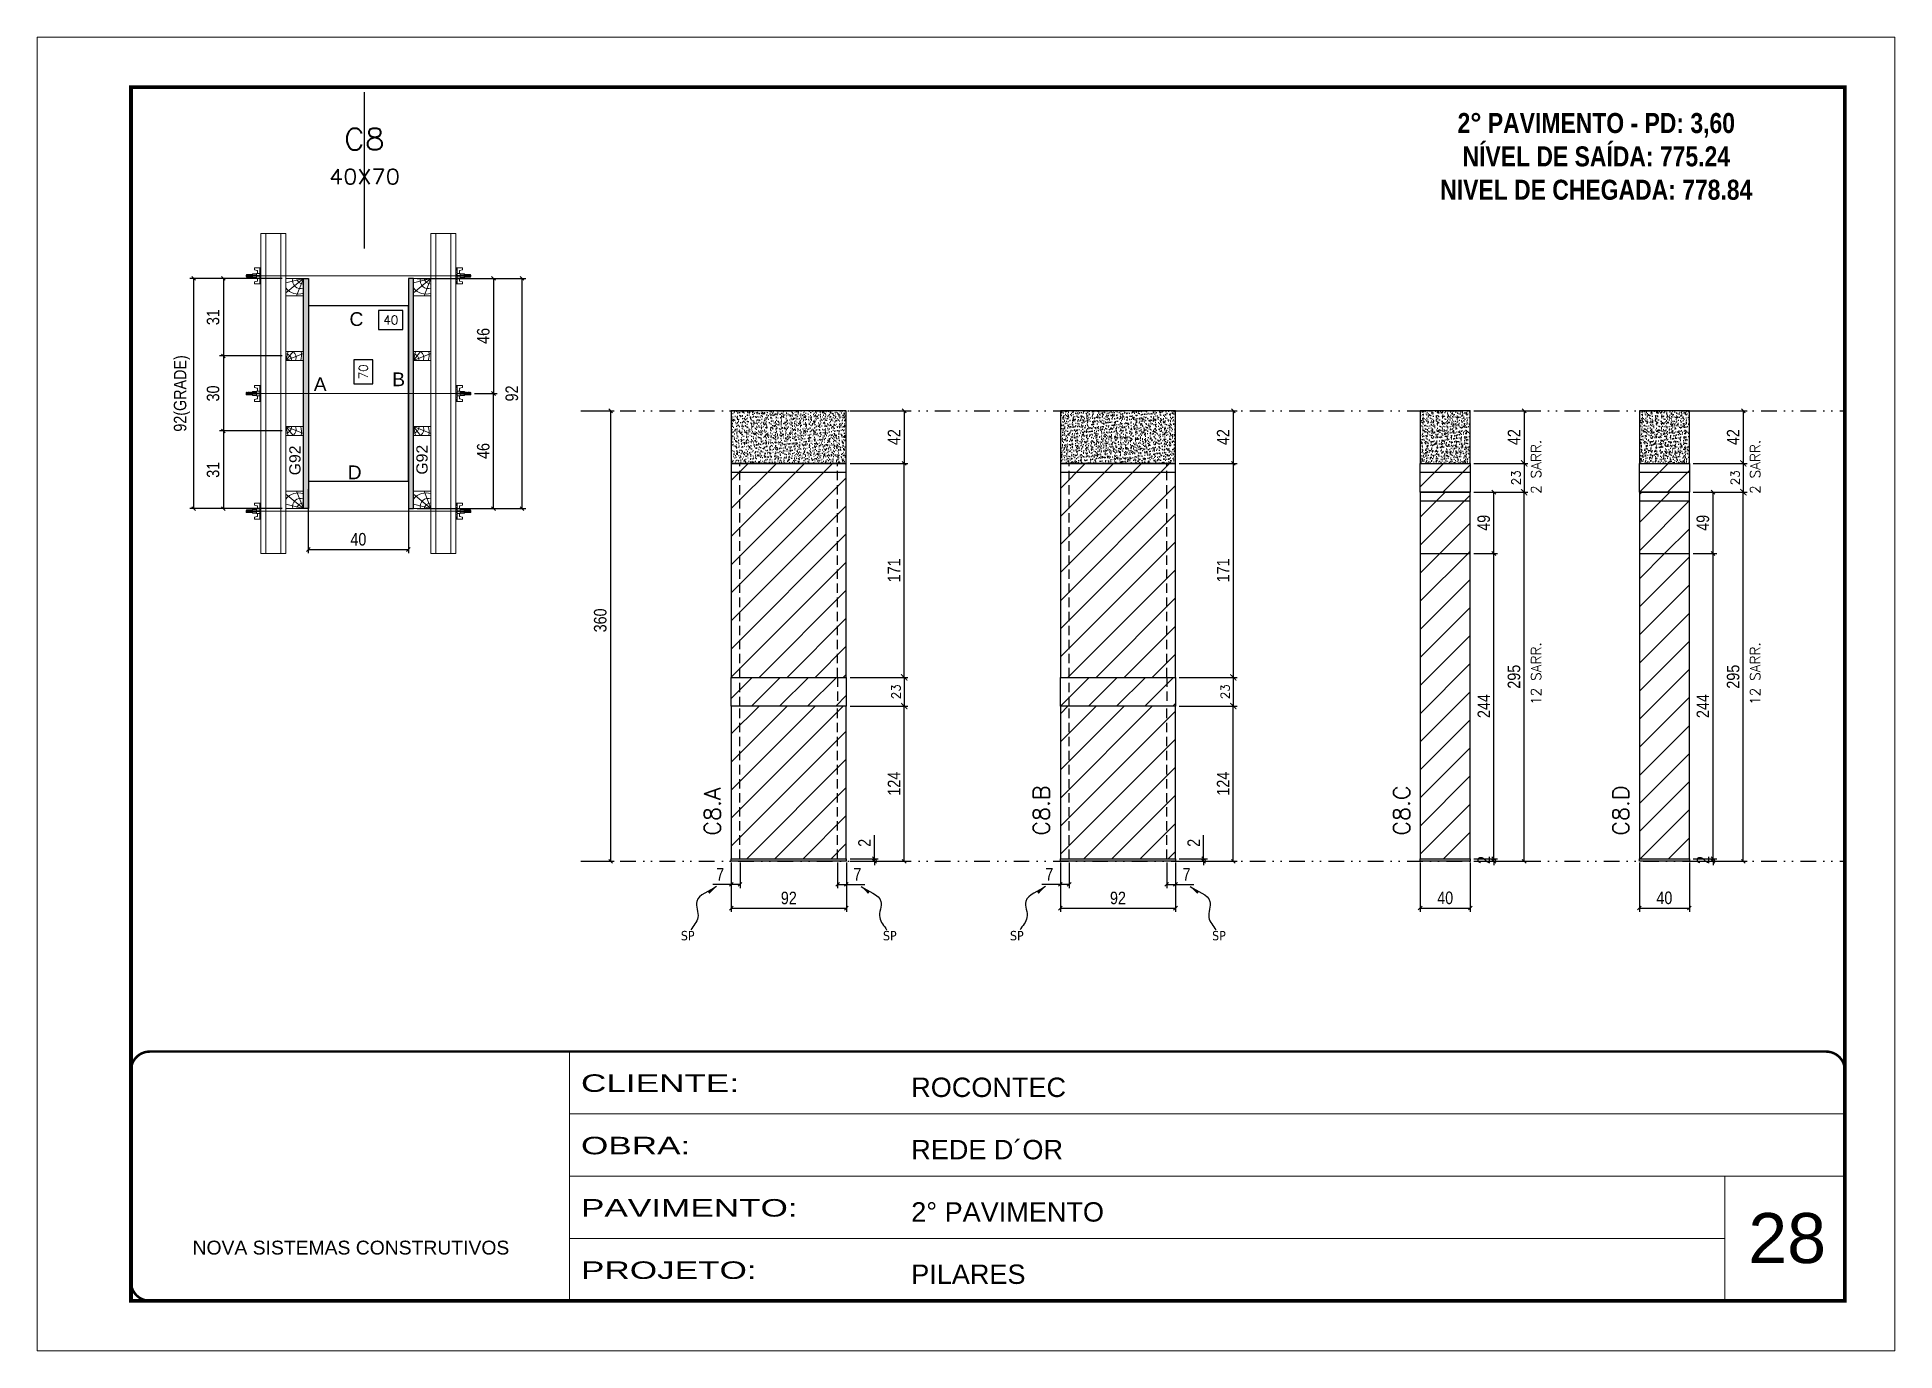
# Model space of a CAD drawing. Extents: x 2949 to 9203, y -16089 to 12527.
# Drawn here: x 7718 to 9203, y 4585 to 5635 of the extents above; entities that cross this region are included whole.
import ezdxf
from ezdxf.enums import TextEntityAlignment as Align

# ---------------------------------------------------------------- set-up
doc = ezdxf.new("R2010")
doc.units = 0
for name, pattern in [('CONTINUO', [0]), ('DASHED', [0.75, 0.5, -0.25]), ('DIVIDE2', [0.625, 0.25, -0.125, 0, -0.125, 0, -0.125]), ('HIDDEN', [0.375, 0.25, -0.125])]:
    doc.linetypes.add(name, pattern=pattern)
for name, color, linetype, lineweight in [('CARIMBO', 255, 'Continuous', 9), ('Folhas', 255, 'Continuous', 9), ('Hachura', 251, 'Continuous', 9), ('Madeira', 126, 'Continuous', 18), ('Perfil Metálico', 224, 'Continuous', 18), ('SARRAFO DE PRESSAO', 251, 'DASHED', 9), ('Texto Seção', 7, 'Continuous', 15)]:
    doc.layers.add(name, color=color, linetype=linetype, lineweight=lineweight)
for name, color, linetype in [('CHAPA', 1, 'Continuous'), ('COTA', 241, 'Continuous'), ('cotas', 4, 'Continuous'), ('MEIO_PONT', 93, 'Continuous'), ('NOMENCLATURA', 7, 'Continuous'), ('Nível', 160, 'Continuous'), ('Painéis', 200, 'Continuous'), ('SARR_2.2x7', 40, 'Continuous'), ('Sarrafo de Pressão', 42, 'HIDDEN'), ('texto', 7, 'Continuous'), ('Texto de Titulo', 7, 'Continuous'), ('Texto Qtd Sarr', 242, 'Continuous'), ('TEXTO_GERAL', 7, 'Continuous')]:
    doc.layers.add(name, color=color, linetype=linetype)
doc.styles.add('ARIAL', font='arial.ttf')
doc.styles.add('COTA TECNICA', font='techl___.ttf', dxfattribs={"height": 10})
doc.styles.add('COTA TECNICA 2X', font='techl___.ttf', dxfattribs={"height": 10})
doc.styles.add('COTA TECNICA-50', font='techl___.ttf', dxfattribs={"height": 10})
doc.styles.add('REGUA-120', font='ROMANS.shx', dxfattribs={"height": 15})
doc.styles.add('ROMANC', font='techb___.ttf', dxfattribs={"height": 2.5})
doc.styles.add('ROMANS', font='romans.shx')
doc.styles.add('SANSSERIF', font='sas_____.pfb')
doc.styles.get("Standard").update_dxf_attribs({"font": 'arial.ttf'})
doc.styles.add('Tecnologia', font='')
doc.styles.get('Tecnologia').set_extended_font_data('Forgotten Futurist')
doc.dimstyles.new('COTA PAINEL-50', dxfattribs={"dimtxt": 10, "dimasz": 3, "dimexe": 3, "dimexo": 3, "dimgap": 3, "dimtad": 1, "dimdec": 1, "dimzin": 12, "dimdsep": 46, "dimtxsty": 'COTA TECNICA-50', "dimblk1": 'OBLIQUE', "dimblk2": 'OBLIQUE', "dimsah": 1, "dimcen": 0.9, "dimclrd": 4, "dimclre": 4, "dimclrt": 240, "dimadec": 1, "dimazin": 3, "dimtfac": 1, "dimtdec": 1, "dimtmove": 0, "dimatfit": 3, "dimfxl": 1, "dimtolj": 1, "dimtzin": 12, "dimarcsym": 0})
doc.dimstyles.new('Cota Paínel', dxfattribs={"dimtxt": 7, "dimasz": 5, "dimexe": 3, "dimexo": 3, "dimgap": 3, "dimtad": 1, "dimdec": 1, "dimzin": 12, "dimdsep": 46, "dimtxsty": 'ROMANS', "dimblk": 'ARCHTICK', "dimcen": 0, "dimclrd": 4, "dimclre": 4, "dimclrt": 1, "dimadec": 1, "dimazin": 3, "dimtfac": 1, "dimtdec": 1, "dimtmove": 0, "dimatfit": 3, "dimldrblk": 'OBLIQUE', "dimfxl": 1, "dimtolj": 1, "dimtzin": 12, "dimarcsym": 0})
doc.dimstyles.new('PAINEL', dxfattribs={"dimtxt": 10, "dimasz": 3, "dimexe": 3, "dimexo": 3, "dimgap": 3, "dimtad": 1, "dimdec": 1, "dimzin": 12, "dimdsep": 46, "dimtxsty": 'COTA TECNICA', "dimblk1": 'OBLIQUE', "dimblk2": 'OBLIQUE', "dimsah": 1, "dimcen": 0.9, "dimclrd": 4, "dimclre": 4, "dimclrt": 240, "dimadec": 1, "dimazin": 3, "dimtfac": 1, "dimtdec": 1, "dimtmove": 0, "dimatfit": 3, "dimfxl": 1, "dimtolj": 1, "dimtzin": 12, "dimarcsym": 0})
doc.dimstyles.new('SECAO PILAR', dxfattribs={"dimtxt": 10, "dimasz": 3, "dimexe": 3, "dimexo": 3, "dimgap": 3, "dimtad": 1, "dimdec": 1, "dimlfac": 0.5, "dimzin": 12, "dimdsep": 46, "dimtxsty": 'COTA TECNICA 2X', "dimblk1": 'OBLIQUE', "dimblk2": 'OBLIQUE', "dimsah": 1, "dimcen": 0.9, "dimclrd": 256, "dimclre": 256, "dimclrt": 256, "dimadec": 1, "dimazin": 3, "dimtfac": 1, "dimtdec": 1, "dimtmove": 0, "dimatfit": 3, "dimfxl": 1, "dimtolj": 1, "dimtzin": 12, "dimarcsym": 0})
doc.dimstyles.new('SECÇÃO 2', dxfattribs={"dimtxt": 7, "dimasz": 6, "dimexe": 0.18, "dimexo": 2, "dimgap": -4, "dimtad": 3, "dimdec": 1, "dimlfac": 0.5, "dimzin": 12, "dimdsep": 46, "dimtxsty": 'ROMANS', "dimblk": 'ARCHTICK', "dimcen": 0.09, "dimse1": 1, "dimse2": 1, "dimsd1": 1, "dimsd2": 1, "dimclrd": 180, "dimclre": 5, "dimclrt": 1, "dimadec": 0, "dimazin": 3, "dimtfac": 1, "dimtdec": 1, "dimtofl": 0, "dimtmove": 0, "dimatfit": 3, "dimldrblk": 'ARCHTICK', "dimfxl": 1, "dimtolj": 1, "dimtzin": 0, "dimarcsym": 0})
doc.dimstyles.get("Standard").update_dxf_attribs({"dimtxt": 0.18, "dimasz": 0.18, "dimexe": 0.18, "dimexo": 0.0625, "dimgap": 0.09, "dimtad": 0, "dimtih": 1, "dimtoh": 1, "dimdec": 4, "dimzin": 0, "dimdsep": 46, "dimtxsty": 'Standard', "dimcen": 0.09, "dimadec": 0, "dimazin": 0, "dimtfac": 1, "dimtdec": 4, "dimtofl": 0, "dimtmove": 0, "dimatfit": 3, "dimfxl": 1, "dimtolj": 1, "dimtzin": 0, "dimarcsym": 0})
pattern_1 = [(45, (-121303.467, -20416.32), (-11.2253202, 11.2253202), [])]
pattern_2 = [(45, (-121303.467, -20393.32), (-11.2253202, 11.2253202), [])]
pattern_3 = [(50, (-121303.4665, -20393.3203), (5.46554007, -0.47817257), [0.5715, -6.2865]), (355, (-121303.4665, -20393.3203), (-1.05730264, 5.73170536), [0.4572, -5.02921753]), (100.4514447, (-121303.011, -20393.36), (4.40823741, 5.25353256), [0.48570026, -5.34270734]), (46.1842, (-121303.4665, -20391.796), (8.13237123, -1.26126984), [0.85725, -9.42975]), (96.6355576, (-121302.789, -20391.9014), (7.122124, 7.42278374), [0.7285507, -8.01406824]), (351.184151, (-121303.4665, -20391.796), (7.122124, 7.42278374), [0.685799, -7.54379196]), (21, (-121302.7045, -20392.1773), (4.54843174, -3.06795595), [0.5715, -6.2865]), (326, (-121302.7045, -20392.1773), (1.85406085, 5.52563898), [0.4572, -5.0292]), (71.451445, (-121302.3255, -20392.433), (6.40249258, 2.45768307), [0.48570026, -5.34269813]), (37.5, (-121303.4665, -20393.3203), (0.092658098, 2.536651166), [0, -4.96824, 0, -5.1054, 0, -5.04825]), (7.5, (-121303.4665, -20393.3203), (2.004589875, 3.005417245), [0, -2.91084, 0, -4.85394, 0, -1.92405]), (327.5, (-121305.1658, -20393.3203), (4.067717855, -0.17186232), [0, -1.905, 0, -5.9436, 0, -7.8867]), (317.5, (-121305.9278, -20393.3203), (4.44387544, 0.76279473), [0, -2.4765, 0, -3.94716, 0, -5.6007])]
pattern_4 = [(45, (4768.5, 2297.15), (-11.22532, 11.22532), [])]

msp = doc.modelspace()

# ---------------------------------------------------------------- texts
at = {"layer": 'CARIMBO', "style": 'ARIAL'}
msp.add_text('28', height=40, dxfattribs=at).set_placement((9085.39, 4655.43))
at = {"layer": 'NOMENCLATURA', "color": 2, "insert": (8963.86, 5601.34), "char_height": 16, "attachment_point": 2, "style": 'ROMANC'}
msp.add_mtext_dynamic_manual_height_columns('\\P2° PAVIMENTO - PD: 3,60\\PNÍVEL DE SAÍDA: 775.24\\PNIVEL DE CHEGADA: 778.84', width=300.2766, gutter_width=1, heights=[0], dxfattribs=at)
at = {"layer": 'texto', "color": 0, "char_height": 7.5, "attachment_point": 5}
for insert in [(8237.59, 4917.08), (8399.14, 4917.08), (8500.68, 4917.08), (8662.24, 4917.08)]:
    msp.add_mtext('{\\fTahoma|b0|i0|c0|p34;\\C4;SP}', dxfattribs=dict(at, insert=insert))
at = {"layer": 'Texto Seção', "linetype": 'Continuous', "style": 'ROMANS'}
for s, p in [('2 SARR.', (8919.72, 5270.23)), ('2 SARR.', (9094.89, 5270.23)), ('12 SARR.', (8919.72, 5101.57)), ('12 SARR.', (9094.89, 5101.57))]:
    msp.add_text(s, height=8, rotation=90, dxfattribs=at).set_placement(p)
at = {"layer": 'Texto Seção', "char_height": 13, "width": 285.3299, "attachment_point": 7, "rotation": 90, "style": 'REGUA-120'}
for s, insert in [('C8.A', (8263.82, 4997.03)), ('C8.B', (8526.79, 4997.03)), ('C8.C', (8814.8, 4997.03)), ('C8.D', (8989.98, 4997.03))]:
    msp.add_mtext(s, dxfattribs=dict(at, insert=insert))
at = {"layer": 'TEXTO_GERAL', "style": 'ARIAL'}
for s, p in [('C', (7972.74, 5409.96)), ('A', (7943.79, 5357.91)), ('B', (8006.5, 5361.82)), ('D', (7971.33, 5287.46))]:
    msp.add_text(s, height=11, dxfattribs=at).set_placement(p, align=Align.MIDDLE_CENTER)
at = {"layer": 'TEXTO_GERAL', "color": 0, "linetype": 'Continuous', "style": 'SANSSERIF'}
for p in [(7923.6, 5285.13), (8025.16, 5285.67)]:
    msp.add_text('G92', height=9, rotation=90, dxfattribs=at).set_placement(p, align=Align.MIDDLE_LEFT)

# ---------------------------------------------------------------- blocks, each defined once
blk = doc.blocks.new('9999999999')
at = {"color": 30, "linetype": 'CONTINUO'}
for p, q in [((98564.6, 34230.2), (98564.6, 34429.4)), ((98564.6, 34379.6), (99584, 34379.6)), ((98564.6, 34329.8), (99488, 34329.8)), ((99584, 34329.8), (99488, 34329.8)), ((99488, 34329.8), (99488, 34230.2)), ((98564.6, 34280), (99488, 34280))]:
    blk.add_line(p, q, dxfattribs=at)
at = {"color": 30, "linetype": 'CONTINUO', "const_width": 2}
blk.add_lwpolyline([(99584, 34230.2), (99584, 34414.4, 0.414214), (99569, 34429.4), (98229, 34429.4, 0.414214), (98214, 34414.4), (98214, 34245.2, 0.414214), (98229, 34230.2), (99584, 34230.2)], format="xyb", dxfattribs=at)
at = {"layer": 'Folhas'}
blk.add_lwpolyline([(98139, 34190.2), (99624, 34190.2), (99624, 35240.2), (98139, 35240.2)], close=True, dxfattribs=at)
at = {"layer": 'Folhas', "color": 30, "const_width": 3}
blk.add_lwpolyline([(98214, 34230.2), (99584, 34230.2), (99584, 35200.2), (98214, 35200.2)], close=True, dxfattribs=at)
at = {"color": 7, "linetype": 'Continuous', "ltscale": 5, "style": 'ARIAL'}
for s, height, p in [('ROCONTEC', 15.48, (98837.7, 34393.1)), ('REDE D´OR', 15.48, (98837.7, 34343.3)), ('2° PAVIMENTO', 15.483, (98837.7, 34293.5)), ('NOVA SISTEMAS CONSTRUTIVOS', 11.059, (98263.2, 34267.2)), ('PILARES', 15.48, (98837.7, 34243.7))]:
    blk.add_text(s, height=height, dxfattribs=at).set_placement(p)
at = {"layer": 'Folhas', "color": 7, "style": 'Tecnologia', "width": 1.5}
for s, p in [('CLIENTE:', (98573.7, 34397.2)), ('OBRA:', (98573.7, 34347.3)), ('PAVIMENTO:', (98573.7, 34297.5)), ('PROJETO:', (98573.7, 34247.7))]:
    blk.add_text(s, height=14, dxfattribs=at).set_placement(p)
blk = doc.blocks.new('*D950')
at = {"layer": 'COTA', "color": 180, "lineweight": -2, "transparency": 16777216}
for p, q in [((7985.8, 5377.5), (7970.8, 5377.5)), ((7970.8, 5377.5), (7970.8, 5358.2)), ((7985.8, 5358.2), (7985.8, 5377.5)), ((7970.8, 5358.2), (7985.8, 5358.2))]:
    blk.add_line(p, q, dxfattribs=at)
at = {"layer": 'Defpoints', "color": 0, "transparency": 16777216}
for p in [(7934.3, 5420.5), (7934.3, 5280.5), (7989.8, 5280.5)]:
    blk.add_point(p, dxfattribs=at)
at = {"layer": 'COTA', "color": 1, "transparency": 16777216, "insert": (7978.3, 5367.8), "char_height": 7, "attachment_point": 5, "rotation": 90, "style": 'ROMANS'}
blk.add_mtext('\\A1;70', dxfattribs=at)
blk = doc.blocks.new('_ArchTick')
at = {"color": 0, "linetype": 'ByBlock', "const_width": 0.15}
blk.add_lwpolyline([(-0.5, -0.5), (0.5, 0.5)], dxfattribs=at)
blk = doc.blocks.new('_Oblique')
at = {"color": 0, "linetype": 'ByBlock', "lineweight": -2}
blk.add_line((-0.5, -0.5), (0.5, 0.5), dxfattribs=at)
blk = doc.blocks.new('*D951')
at = {"layer": 'COTA', "lineweight": -2, "transparency": 16777216}
for p, q in [((8021.3, 5442.5), (8108.1, 5442.5)), ((8105.1, 5442.5), (8105.1, 5258.5)), ((8021.3, 5258.5), (8108.1, 5258.5))]:
    blk.add_line(p, q, dxfattribs=at)
at = {"layer": 'Defpoints', "color": 0, "transparency": 16777216}
for p in [(8018.3, 5442.5), (8018.3, 5258.5), (8105.1, 5258.5)]:
    blk.add_point(p, dxfattribs=at)
at = {"layer": 'COTA', "lineweight": -2, "transparency": 16777216, "xscale": 3, "yscale": 3, "zscale": 3}
for p, rotation in [((8105.1, 5442.5), 90), ((8105.1, 5258.5), 270)]:
    blk.add_blockref('_Oblique', p, dxfattribs=dict(at, rotation=rotation))
at = {"layer": 'COTA', "transparency": 16777216, "insert": (8097, 5350.5), "char_height": 10, "attachment_point": 5, "rotation": 90, "style": 'COTA TECNICA 2X'}
blk.add_mtext('\\A1;92', dxfattribs=at)
blk = doc.blocks.new('*D952')
at = {"layer": 'COTA', "lineweight": -2, "transparency": 16777216}
for p, q in [((8055.3, 5442.5), (8085.3, 5442.5)), ((8082.3, 5442.5), (8082.3, 5350.5)), ((8067.1, 5350.5), (8085.3, 5350.5))]:
    blk.add_line(p, q, dxfattribs=at)
at = {"layer": 'Defpoints', "color": 0, "transparency": 16777216}
for p in [(8052.3, 5442.5), (8064.1, 5350.5), (8082.3, 5350.5)]:
    blk.add_point(p, dxfattribs=at)
at = {"layer": 'COTA', "lineweight": -2, "transparency": 16777216, "xscale": 3, "yscale": 3, "zscale": 3}
for p, rotation in [((8082.3, 5442.5), 90), ((8082.3, 5350.5), 270)]:
    blk.add_blockref('_Oblique', p, dxfattribs=dict(at, rotation=rotation))
at = {"layer": 'COTA', "transparency": 16777216, "insert": (8074.2, 5396.5), "char_height": 10, "attachment_point": 5, "rotation": 90, "style": 'COTA TECNICA 2X'}
blk.add_mtext('\\A1;46', dxfattribs=at)
blk = doc.blocks.new('*D953')
at = {"layer": 'COTA', "lineweight": -2, "transparency": 16777216}
for p, q in [((8067.1, 5350.5), (8085.3, 5350.5)), ((8082.3, 5258.5), (8082.3, 5350.5)), ((8055.3, 5258.5), (8085.3, 5258.5))]:
    blk.add_line(p, q, dxfattribs=at)
at = {"layer": 'Defpoints', "color": 0, "transparency": 16777216}
for p in [(8064.1, 5350.5), (8082.3, 5350.5), (8052.3, 5258.5)]:
    blk.add_point(p, dxfattribs=at)
at = {"layer": 'COTA', "lineweight": -2, "transparency": 16777216, "xscale": 3, "yscale": 3, "zscale": 3}
for p, rotation in [((8082.3, 5350.5), 90), ((8082.3, 5258.5), 270)]:
    blk.add_blockref('_Oblique', p, dxfattribs=dict(at, rotation=rotation))
at = {"layer": 'COTA', "transparency": 16777216, "insert": (8074.2, 5304.5), "char_height": 10, "attachment_point": 5, "rotation": 90, "style": 'COTA TECNICA 2X'}
blk.add_mtext('\\A1;46', dxfattribs=at)
blk = doc.blocks.new('*D935')
at = {"layer": 'COTA', "color": 180, "lineweight": -2, "transparency": 16777216}
for p, q in [((8009.8, 5416.7), (7990.5, 5416.7)), ((7990.5, 5416.7), (7990.5, 5401.7)), ((8009.8, 5401.7), (8009.8, 5416.7)), ((7990.5, 5401.7), (8009.8, 5401.7))]:
    blk.add_line(p, q, dxfattribs=at)
at = {"layer": 'Defpoints', "color": 0, "transparency": 16777216}
for p in [(7934.3, 5420.5), (8014.3, 5420.5), (8014.3, 5397.7)]:
    blk.add_point(p, dxfattribs=at)
at = {"layer": 'COTA', "color": 1, "transparency": 16777216, "insert": (8000.2, 5409.2), "char_height": 7, "attachment_point": 5, "style": 'ROMANS'}
blk.add_mtext('\\A1;40', dxfattribs=at)
blk = doc.blocks.new('titulo1')
at = {"layer": 'Defpoints', "color": 252, "linetype": 'HIDDEN', "ltscale": 2}
blk.add_line((0, 0), (0, 125), dxfattribs=at)
at = {"layer": 'Defpoints', "style": 'ROMANS', "oblique": 15}
blk.add_attdef('FOLHA', text='', height=10, dxfattribs=at).set_placement((0, 15.6), align=Align.MIDDLE_CENTER)
at = {"layer": 'Texto Qtd Sarr', "color": 3, "style": 'ROMANS', "oblique": 15}
for tag, height, p in [('TITULO', 17, (0, 71.4)), ('SEÇÃO', 12, (0, 41.5))]:
    blk.add_attdef(tag, text='', height=height, dxfattribs=at).set_placement(p, align=Align.MIDDLE_CENTER)
blk = doc.blocks.new('PONTALETE')
at = {"layer": 'Madeira'}
for q in [(2.71, 7), (7, 5.76), (7, 1.74)]:
    blk.add_line((0, 0), q, dxfattribs=at)
blk.add_lwpolyline([(0, 0), (7, 0), (7, 7), (0, 7)], close=True, dxfattribs=at)
for centre, radius, start, end in [((2.04, 0.06), 6.23, 37.28179, 109.09128), ((1.09, 0.9), 3.19, 343.60304, 109.98471), ((-0.21, -0.78), 3.09, 14.63219, 86.0383)]:
    blk.add_arc(centre, radius, start, end, dxfattribs=at)
blk = doc.blocks.new('*D936')
at = {"layer": 'COTA', "lineweight": -2, "transparency": 16777216}
for p, q in [((7913.3, 5442.5), (7839.6, 5442.5)), ((7842.6, 5442.5), (7842.6, 5258.5)), ((7913.3, 5258.5), (7839.6, 5258.5))]:
    blk.add_line(p, q, dxfattribs=at)
at = {"layer": 'Defpoints', "color": 0, "transparency": 16777216}
for p in [(7916.3, 5442.5), (7842.6, 5258.5), (7916.3, 5258.5)]:
    blk.add_point(p, dxfattribs=at)
at = {"layer": 'COTA', "lineweight": -2, "transparency": 16777216, "xscale": 3, "yscale": 3, "zscale": 3}
for p, rotation in [((7842.6, 5442.5), 90), ((7842.6, 5258.5), 270)]:
    blk.add_blockref('_Oblique', p, dxfattribs=dict(at, rotation=rotation))
at = {"layer": 'COTA', "transparency": 16777216, "insert": (7833.3, 5350.5), "char_height": 10, "attachment_point": 5, "rotation": 90, "style": 'COTA TECNICA 2X'}
blk.add_mtext('\\A1;92(GRADE)', dxfattribs=at)
blk = doc.blocks.new('MEIO PONTALETE')
at = {"layer": 'Madeira'}
for q in [(2.71, 7), (3.5, 2.88), (3.5, 0.87)]:
    blk.add_line((0, 0), q, dxfattribs=at)
blk.add_lwpolyline([(0, 0), (3.5, 0), (3.5, 7), (0, 7)], close=True, dxfattribs=at)
for centre, radius, start, end in [((2.04, 0.06), 6.23, 76.44987, 109.09128), ((1.09, 0.9), 3.19, 40.90626, 109.98471), ((-0.21, -0.78), 3.09, 14.63219, 86.0383)]:
    blk.add_arc(centre, radius, start, end, dxfattribs=at)
blk = doc.blocks.new('*D937')
at = {"layer": 'COTA', "lineweight": -2, "transparency": 16777216}
for p, q in [((7913.3, 5320.5), (7863.4, 5320.5)), ((7866.4, 5320.5), (7866.4, 5258.5)), ((7913.3, 5258.5), (7863.4, 5258.5))]:
    blk.add_line(p, q, dxfattribs=at)
at = {"layer": 'Defpoints', "color": 0, "transparency": 16777216}
for p in [(7916.3, 5320.5), (7866.4, 5258.5), (7916.3, 5258.5)]:
    blk.add_point(p, dxfattribs=at)
at = {"layer": 'COTA', "lineweight": -2, "transparency": 16777216, "xscale": 3, "yscale": 3, "zscale": 3}
for p, rotation in [((7866.4, 5320.5), 90), ((7866.4, 5258.5), 270)]:
    blk.add_blockref('_Oblique', p, dxfattribs=dict(at, rotation=rotation))
at = {"layer": 'COTA', "transparency": 16777216, "insert": (7858.2, 5289.5), "char_height": 10, "attachment_point": 5, "rotation": 90, "style": 'COTA TECNICA 2X'}
blk.add_mtext('\\A1;31', dxfattribs=at)
blk = doc.blocks.new('C')
at = {"layer": 'Hachura', "color": 0}
for p, q in [((0, 3.22), (0, -3.22)), ((0.45, 3.22), (0, 3.22)), ((0.46, 3.16), (0, 3.16)), ((0.46, 3.05), (0, 3.05)), ((0.46, 2.88), (0, 2.88)), ((0, 2.75), (0, -1.16)), ((0.46, 2.65), (0, 2.65)), ((0.46, 2.23), (0, 2.23)), ((0.46, 1.51), (0, 1.51)), ((0.39, 0.49), (0.17, 0.49)), ((0.45, -3.23), (0.45, 3.22)), ((0.45, 3.22), (2.58, 3.22)), ((1.74, 0.97), (0.45, 0.97)), ((1.45, 0.1), (0.45, 0.1)), ((1.35, 1.94), (1.35, 0.96)), ((2.58, 2.39), (1.47, 2.09)), ((1.74, -0.97), (1.74, 0.97)), ((1.74, 0.97), (1.74, 0.84)), ((1.74, 0.97), (1.74, 0.84)), ((1.74, 0.84), (3.35, 0.84)), ((3.35, 0.45), (1.74, 0.45)), ((2.58, 3.22), (2.58, 2.39)), ((3.32, 0.84), (3.32, -0.84)), ((3.35, 0.84), (3.35, -0.84)), ((3.68, 0.45), (3.35, 0.45)), ((3.84, -0.52), (3.35, 0.45)), ((3.35, 0.06), (3.67, -0.57)), ((3.68, 0.45), (4.16, -0.52)), ((3.72, 0.5), (4.25, -0.57)), ((4.37, -0.55), (3.83, 0.53)), ((4.15, 0.45), (3.93, 0.45)), ((4.42, -0.52), (3.93, 0.45)), ((4.15, 0.45), (4.26, 0.45)), ((4.26, 0.45), (4.74, -0.52)), ((4.3, 0.5), (4.83, -0.57)), ((4.95, -0.55), (4.41, 0.53)), ((4.51, 0.45), (4.84, 0.45)), ((5, -0.52), (4.51, 0.45)), ((4.84, 0.45), (5.32, -0.52)), ((4.88, 0.5), (5.41, -0.57)), ((5.53, -0.55), (4.99, 0.53)), ((5.58, -0.52), (5.09, 0.45)), ((5.42, 0.45), (5.09, 0.45)), ((5.58, -0.52), (5.09, 0.45)), ((5.42, 0.45), (5.74, -0.19)), ((5.46, 0.5), (5.74, -0.07)), ((5.74, 0.19), (5.57, 0.53)), ((5.74, 0.32), (5.68, 0.45)), ((5.68, 0.45), (5.74, 0.45)), ((5.74, 0.45), (5.9, 0.29)), ((5.74, 0.45), (5.74, -0.52)), ((5.9, -0.36), (5.9, 0.29)), ((0.45, 0), (0, 0)), ((0.46, -1.52), (0, -1.52)), ((0.46, -2.23), (0, -2.23)), ((0.46, -2.65), (0, -2.65)), ((0.46, -2.88), (0, -2.88)), ((0.46, -3.05), (0, -3.05)), ((0.46, -3.16), (0, -3.16)), ((0, -3.22), (2.57, -3.22)), ((0.08, -0.48), (0.29, -0.48)), ((0.29, -0.48), (0.4, -0.48)), ((0.45, 0), (0.45, -0.97)), ((0.45, -0.16), (1.45, -0.16)), ((0.45, -0.65), (0.45, -0.32)), ((0.45, -3.23), (0.45, -0.65)), ((0.45, -0.97), (1.74, -0.97)), ((1.35, -1.94), (1.35, -0.97)), ((2.58, -2.39), (1.47, -2.1)), ((3.35, -0.32), (1.74, -0.32)), ((3.35, -0.84), (1.74, -0.84)), ((2.58, -3.23), (2.58, -2.39)), ((3.35, -0.07), (3.58, -0.52)), ((3.35, -0.52), (3.58, -0.52)), ((3.84, -0.52), (4.16, -0.52)), ((4.42, -0.52), (4.74, -0.52)), ((4.63, -0.52), (4.74, -0.52)), ((5, -0.52), (5.32, -0.52)), ((5.58, -0.52), (5.74, -0.52)), ((5.74, -0.52), (5.9, -0.36)), ((5.74, -0.52), (5.74, -0.52))]:
    blk.add_line(p, q, dxfattribs=at)
for centre, radius, start, end in [((1.52, 1.94), 0.161, 104.74356, 180), ((1.44, -0.03), 0.129, 272.69497, 87.30503), ((3.81, 0.39), 0.143, 25.56881, 154.43119), ((4.39, 0.39), 0.143, 25.56881, 154.43119), ((4.97, 0.39), 0.143, 25.56881, 154.43119), ((5.55, 0.39), 0.143, 25.56881, 154.43119), ((0.17, -0.37), 0.174, 221.74404, 317.85924), ((1.52, -1.94), 0.161, 180, 255.25644), ((3.71, -0.4), 0.174, 222.14076, 318.25596), ((4.29, -0.4), 0.174, 222.14076, 318.25596), ((4.87, -0.4), 0.174, 222.14076, 318.25596), ((5.45, -0.4), 0.174, 222.14076, 318.25596), ((5.61, -0.4), 0.174, 317.85924, 318.25596)]:
    blk.add_arc(centre, radius, start, end, dxfattribs=at)
blk = doc.blocks.new('*D938')
at = {"layer": 'COTA', "lineweight": -2, "transparency": 16777216}
for p, q in [((7913.3, 5442.5), (7863.4, 5442.5)), ((7866.4, 5442.5), (7866.4, 5380.5)), ((7913.3, 5380.5), (7863.4, 5380.5))]:
    blk.add_line(p, q, dxfattribs=at)
at = {"layer": 'Defpoints', "color": 0, "transparency": 16777216}
for p in [(7916.3, 5442.5), (7866.4, 5380.5), (7916.3, 5380.5)]:
    blk.add_point(p, dxfattribs=at)
at = {"layer": 'COTA', "lineweight": -2, "transparency": 16777216, "xscale": 3, "yscale": 3, "zscale": 3}
for p, rotation in [((7866.4, 5442.5), 90), ((7866.4, 5380.5), 270)]:
    blk.add_blockref('_Oblique', p, dxfattribs=dict(at, rotation=rotation))
at = {"layer": 'COTA', "transparency": 16777216, "insert": (7858.2, 5411.5), "char_height": 10, "attachment_point": 5, "rotation": 90, "style": 'COTA TECNICA 2X'}
blk.add_mtext('\\A1;31', dxfattribs=at)
blk = doc.blocks.new('*D939')
at = {"layer": 'COTA', "lineweight": -2, "transparency": 16777216}
for p, q in [((7913.3, 5380.5), (7863.4, 5380.5)), ((7866.4, 5380.5), (7866.4, 5320.5)), ((7913.3, 5320.5), (7863.4, 5320.5))]:
    blk.add_line(p, q, dxfattribs=at)
at = {"layer": 'Defpoints', "color": 0, "transparency": 16777216}
for p in [(7916.3, 5380.5), (7866.4, 5320.5), (7916.3, 5320.5)]:
    blk.add_point(p, dxfattribs=at)
at = {"layer": 'COTA', "lineweight": -2, "transparency": 16777216, "xscale": 3, "yscale": 3, "zscale": 3}
for p, rotation in [((7866.4, 5380.5), 90), ((7866.4, 5320.5), 270)]:
    blk.add_blockref('_Oblique', p, dxfattribs=dict(at, rotation=rotation))
at = {"layer": 'COTA', "transparency": 16777216, "insert": (7858.2, 5350.5), "char_height": 10, "attachment_point": 5, "rotation": 90, "style": 'COTA TECNICA 2X'}
blk.add_mtext('\\A1;30', dxfattribs=at)
blk = doc.blocks.new('*D940')
at = {"layer": 'COTA', "lineweight": -2, "transparency": 16777216}
for p, q in [((7934.3, 5273.9), (7934.3, 5222.8)), ((8014.3, 5273.9), (8014.3, 5222.8)), ((7934.3, 5225.8), (8014.3, 5225.8))]:
    blk.add_line(p, q, dxfattribs=at)
at = {"layer": 'Defpoints', "color": 0, "transparency": 16777216}
for p in [(7934.3, 5276.9), (8014.3, 5276.9), (8014.3, 5225.8)]:
    blk.add_point(p, dxfattribs=at)
at = {"layer": 'COTA', "lineweight": -2, "transparency": 16777216, "xscale": 3, "yscale": 3, "zscale": 3, "rotation": 180}
blk.add_blockref('_Oblique', (7934.3, 5225.8), dxfattribs=at)
at = {"layer": 'COTA', "lineweight": -2, "transparency": 16777216, "xscale": 3, "yscale": 3, "zscale": 3}
blk.add_blockref('_Oblique', (8014.3, 5225.8), dxfattribs=at)
at = {"layer": 'COTA', "transparency": 16777216, "insert": (7974.3, 5233.9), "char_height": 10, "attachment_point": 5, "style": 'COTA TECNICA 2X'}
blk.add_mtext('\\A1;40', dxfattribs=at)
blk = doc.blocks.new('*D962')
at = {"layer": 'cotas', "color": 4, "linetype": 'ByBlock', "lineweight": -2, "transparency": 16777216}
for p, q in [((8155.2, 5336.6), (8178.9, 5336.6)), ((8175.9, 5336.6), (8175.9, 4976.6)), ((8155.2, 4976.6), (8178.9, 4976.6))]:
    blk.add_line(p, q, dxfattribs=at)
at = {"layer": 'Defpoints', "color": 0, "linetype": 'ByBlock', "transparency": 16777216}
for p in [(8152.2, 5336.6), (8152.2, 4976.6), (8175.9, 4976.6)]:
    blk.add_point(p, dxfattribs=at)
at = {"layer": 'cotas', "color": 4, "linetype": 'ByBlock', "lineweight": -2, "transparency": 16777216, "xscale": 3, "yscale": 3, "zscale": 3}
for p, rotation in [((8175.9, 5336.6), 90), ((8175.9, 4976.6), 270)]:
    blk.add_blockref('_Oblique', p, dxfattribs=dict(at, rotation=rotation))
at = {"layer": 'cotas', "color": 240, "linetype": 'ByBlock', "transparency": 16777216, "insert": (8167.7, 5169.1), "char_height": 10, "attachment_point": 5, "rotation": 90, "style": 'COTA TECNICA'}
blk.add_mtext('\\A1;360', dxfattribs=at)
blk = doc.blocks.new('*D941')
at = {"layer": 'COTA', "color": 4, "lineweight": -2, "transparency": 16777216}
for p, q in [((8272.4, 4975.6), (8272.4, 4936.1)), ((8364.4, 4975.6), (8364.4, 4936.1)), ((8272.4, 4939.1), (8364.4, 4939.1))]:
    blk.add_line(p, q, dxfattribs=at)
at = {"layer": 'Defpoints', "color": 0, "transparency": 16777216}
for p in [(8272.4, 4978.6), (8364.4, 4978.6), (8364.4, 4939.1)]:
    blk.add_point(p, dxfattribs=at)
at = {"layer": 'COTA', "color": 4, "lineweight": -2, "transparency": 16777216, "xscale": 3, "yscale": 3, "zscale": 3, "rotation": 180}
blk.add_blockref('_Oblique', (8272.4, 4939.1), dxfattribs=at)
at = {"layer": 'COTA', "color": 4, "lineweight": -2, "transparency": 16777216, "xscale": 3, "yscale": 3, "zscale": 3}
blk.add_blockref('_Oblique', (8364.4, 4939.1), dxfattribs=at)
at = {"layer": 'COTA', "color": 240, "transparency": 16777216, "insert": (8318.4, 4947.2), "char_height": 10, "attachment_point": 5, "style": 'COTA TECNICA'}
blk.add_mtext('\\A1;92', dxfattribs=at)
blk = doc.blocks.new('*D942')
at = {"layer": 'COTA', "color": 4, "lineweight": -2, "transparency": 16777216}
for p, q in [((8367.4, 5100.6), (8413.6, 5100.6)), ((8410.6, 4976.6), (8410.6, 5100.6)), ((8367.4, 4976.6), (8413.6, 4976.6))]:
    blk.add_line(p, q, dxfattribs=at)
at = {"layer": 'Defpoints', "color": 0, "transparency": 16777216}
for p in [(8364.4, 5100.6), (8410.6, 5100.6), (8364.4, 4976.6)]:
    blk.add_point(p, dxfattribs=at)
at = {"layer": 'COTA', "color": 4, "lineweight": -2, "transparency": 16777216, "xscale": 3, "yscale": 3, "zscale": 3}
for p, rotation in [((8410.6, 5100.6), 90), ((8410.6, 4976.6), 270)]:
    blk.add_blockref('_Oblique', p, dxfattribs=dict(at, rotation=rotation))
at = {"layer": 'COTA', "color": 240, "transparency": 16777216, "insert": (8402.5, 5038.6), "char_height": 10, "attachment_point": 5, "rotation": 90, "style": 'COTA TECNICA-50'}
blk.add_mtext('\\A1;124', dxfattribs=at)
blk = doc.blocks.new('*D943')
at = {"layer": 'COTA', "color": 4, "lineweight": -2, "transparency": 16777216}
for p, q in [((8386.9, 4978.6), (8386.9, 4997.4)), ((8367.4, 4978.6), (8389.9, 4978.6)), ((8367.4, 4976.6), (8389.9, 4976.6)), ((8386.9, 4976.6), (8386.9, 4978.6)), ((8386.9, 4976.6), (8386.9, 4973.6))]:
    blk.add_line(p, q, dxfattribs=at)
at = {"layer": 'Defpoints', "color": 0, "transparency": 16777216}
for p in [(8364.4, 4978.6), (8364.4, 4976.6), (8386.9, 4976.6)]:
    blk.add_point(p, dxfattribs=at)
at = {"layer": 'COTA', "color": 4, "lineweight": -2, "transparency": 16777216, "xscale": 3, "yscale": 3, "zscale": 3}
for p, rotation in [((8386.9, 4978.6), 270), ((8386.9, 4976.6), 90)]:
    blk.add_blockref('_Oblique', p, dxfattribs=dict(at, rotation=rotation))
at = {"layer": 'COTA', "color": 240, "transparency": 16777216, "insert": (8378.9, 4991.3), "char_height": 10, "attachment_point": 5, "rotation": 90, "style": 'COTA TECNICA-50'}
blk.add_mtext('\\A1;2', dxfattribs=at)
blk = doc.blocks.new('*D944')
at = {"layer": 'COTA', "color": 4, "linetype": 'ByBlock', "lineweight": -2, "transparency": 16777216}
for p, q in [((8367.4, 5294.6), (8413.6, 5294.6)), ((8410.6, 5123.6), (8410.6, 5294.6)), ((8367.4, 5123.6), (8413.6, 5123.6))]:
    blk.add_line(p, q, dxfattribs=at)
at = {"layer": 'Defpoints', "color": 0, "linetype": 'ByBlock', "transparency": 16777216}
for p in [(8364.4, 5294.6), (8410.6, 5294.6), (8364.4, 5123.6)]:
    blk.add_point(p, dxfattribs=at)
at = {"layer": 'COTA', "color": 4, "linetype": 'ByBlock', "lineweight": -2, "transparency": 16777216, "xscale": 3, "yscale": 3, "zscale": 3}
for p, rotation in [((8410.6, 5294.6), 90), ((8410.6, 5123.6), 270)]:
    blk.add_blockref('_Oblique', p, dxfattribs=dict(at, rotation=rotation))
at = {"layer": 'COTA', "color": 240, "linetype": 'ByBlock', "transparency": 16777216, "insert": (8402.5, 5209.1), "char_height": 10, "attachment_point": 5, "rotation": 90, "style": 'COTA TECNICA'}
blk.add_mtext('\\A1;171', dxfattribs=at)
blk = doc.blocks.new('*D945')
at = {"layer": 'COTA', "color": 4, "linetype": 'ByBlock', "lineweight": -2, "transparency": 16777216}
for p, q in [((8367.4, 5336.6), (8413.6, 5336.6)), ((8410.6, 5336.6), (8410.6, 5294.6)), ((8367.4, 5294.6), (8413.6, 5294.6))]:
    blk.add_line(p, q, dxfattribs=at)
at = {"layer": 'Defpoints', "color": 0, "linetype": 'ByBlock', "transparency": 16777216}
for p in [(8364.4, 5336.6), (8364.4, 5294.6), (8410.6, 5294.6)]:
    blk.add_point(p, dxfattribs=at)
at = {"layer": 'COTA', "color": 4, "linetype": 'ByBlock', "lineweight": -2, "transparency": 16777216, "xscale": 3, "yscale": 3, "zscale": 3}
for p, rotation in [((8410.6, 5336.6), 90), ((8410.6, 5294.6), 270)]:
    blk.add_blockref('_Oblique', p, dxfattribs=dict(at, rotation=rotation))
at = {"layer": 'COTA', "color": 240, "linetype": 'ByBlock', "transparency": 16777216, "insert": (8402.5, 5315.6), "char_height": 10, "attachment_point": 5, "rotation": 90, "style": 'COTA TECNICA'}
blk.add_mtext('\\A1;42', dxfattribs=at)
blk = doc.blocks.new('*D946')
at = {"layer": 'COTA', "color": 4, "lineweight": -2, "transparency": 16777216}
for p, q in [((8535.5, 4975.6), (8535.5, 4936.1)), ((8627.5, 4975.6), (8627.5, 4936.1)), ((8535.5, 4939.1), (8627.5, 4939.1))]:
    blk.add_line(p, q, dxfattribs=at)
at = {"layer": 'Defpoints', "color": 0, "transparency": 16777216}
for p in [(8535.5, 4978.6), (8627.5, 4978.6), (8627.5, 4939.1)]:
    blk.add_point(p, dxfattribs=at)
at = {"layer": 'COTA', "color": 4, "lineweight": -2, "transparency": 16777216, "xscale": 3, "yscale": 3, "zscale": 3, "rotation": 180}
blk.add_blockref('_Oblique', (8535.5, 4939.1), dxfattribs=at)
at = {"layer": 'COTA', "color": 4, "lineweight": -2, "transparency": 16777216, "xscale": 3, "yscale": 3, "zscale": 3}
blk.add_blockref('_Oblique', (8627.5, 4939.1), dxfattribs=at)
at = {"layer": 'COTA', "color": 240, "transparency": 16777216, "insert": (8581.5, 4947.2), "char_height": 10, "attachment_point": 5, "style": 'COTA TECNICA'}
blk.add_mtext('\\A1;92', dxfattribs=at)
blk = doc.blocks.new('*D947')
at = {"layer": 'COTA', "color": 4, "lineweight": -2, "transparency": 16777216}
for p, q in [((8630.5, 5100.6), (8676.7, 5100.6)), ((8673.7, 4976.6), (8673.7, 5100.6)), ((8630.5, 4976.6), (8676.7, 4976.6))]:
    blk.add_line(p, q, dxfattribs=at)
at = {"layer": 'Defpoints', "color": 0, "transparency": 16777216}
for p in [(8627.5, 5100.6), (8673.7, 5100.6), (8627.5, 4976.6)]:
    blk.add_point(p, dxfattribs=at)
at = {"layer": 'COTA', "color": 4, "lineweight": -2, "transparency": 16777216, "xscale": 3, "yscale": 3, "zscale": 3}
for p, rotation in [((8673.7, 5100.6), 90), ((8673.7, 4976.6), 270)]:
    blk.add_blockref('_Oblique', p, dxfattribs=dict(at, rotation=rotation))
at = {"layer": 'COTA', "color": 240, "transparency": 16777216, "insert": (8665.6, 5038.6), "char_height": 10, "attachment_point": 5, "rotation": 90, "style": 'COTA TECNICA-50'}
blk.add_mtext('\\A1;124', dxfattribs=at)
blk = doc.blocks.new('*D948')
at = {"layer": 'COTA', "color": 4, "lineweight": -2, "transparency": 16777216}
for p, q in [((8650, 4978.6), (8650, 4997.4)), ((8630.5, 4978.6), (8653, 4978.6)), ((8630.5, 4976.6), (8653, 4976.6)), ((8650, 4976.6), (8650, 4978.6)), ((8650, 4976.6), (8650, 4973.6))]:
    blk.add_line(p, q, dxfattribs=at)
at = {"layer": 'Defpoints', "color": 0, "transparency": 16777216}
for p in [(8627.5, 4978.6), (8627.5, 4976.6), (8650, 4976.6)]:
    blk.add_point(p, dxfattribs=at)
at = {"layer": 'COTA', "color": 4, "lineweight": -2, "transparency": 16777216, "xscale": 3, "yscale": 3, "zscale": 3}
for p, rotation in [((8650, 4978.6), 270), ((8650, 4976.6), 90)]:
    blk.add_blockref('_Oblique', p, dxfattribs=dict(at, rotation=rotation))
at = {"layer": 'COTA', "color": 240, "transparency": 16777216, "insert": (8642, 4991.3), "char_height": 10, "attachment_point": 5, "rotation": 90, "style": 'COTA TECNICA-50'}
blk.add_mtext('\\A1;2', dxfattribs=at)
blk = doc.blocks.new('*D949')
at = {"layer": 'COTA', "color": 4, "linetype": 'ByBlock', "lineweight": -2, "transparency": 16777216}
for p, q in [((8630.5, 5336.6), (8676.7, 5336.6)), ((8673.7, 5336.6), (8673.7, 5294.6)), ((8630.5, 5294.6), (8676.7, 5294.6))]:
    blk.add_line(p, q, dxfattribs=at)
at = {"layer": 'Defpoints', "color": 0, "linetype": 'ByBlock', "transparency": 16777216}
for p in [(8627.5, 5336.6), (8627.5, 5294.6), (8673.7, 5294.6)]:
    blk.add_point(p, dxfattribs=at)
at = {"layer": 'COTA', "color": 4, "linetype": 'ByBlock', "lineweight": -2, "transparency": 16777216, "xscale": 3, "yscale": 3, "zscale": 3}
for p, rotation in [((8673.7, 5336.6), 90), ((8673.7, 5294.6), 270)]:
    blk.add_blockref('_Oblique', p, dxfattribs=dict(at, rotation=rotation))
at = {"layer": 'COTA', "color": 240, "linetype": 'ByBlock', "transparency": 16777216, "insert": (8665.6, 5315.6), "char_height": 10, "attachment_point": 5, "rotation": 90, "style": 'COTA TECNICA'}
blk.add_mtext('\\A1;42', dxfattribs=at)
blk = doc.blocks.new('*D963')
at = {"layer": 'COTA', "color": 4, "linetype": 'ByBlock', "lineweight": -2, "transparency": 16777216}
for p, q in [((8630.5, 5294.6), (8676.7, 5294.6)), ((8673.7, 5294.6), (8673.7, 5123.6)), ((8630.5, 5123.6), (8676.7, 5123.6))]:
    blk.add_line(p, q, dxfattribs=at)
at = {"layer": 'Defpoints', "color": 0, "linetype": 'ByBlock', "transparency": 16777216}
for p in [(8627.5, 5294.6), (8627.5, 5123.6), (8673.7, 5123.6)]:
    blk.add_point(p, dxfattribs=at)
at = {"layer": 'COTA', "color": 4, "linetype": 'ByBlock', "lineweight": -2, "transparency": 16777216, "xscale": 3, "yscale": 3, "zscale": 3}
for p, rotation in [((8673.7, 5294.6), 90), ((8673.7, 5123.6), 270)]:
    blk.add_blockref('_Oblique', p, dxfattribs=dict(at, rotation=rotation))
at = {"layer": 'COTA', "color": 240, "linetype": 'ByBlock', "transparency": 16777216, "insert": (8665.6, 5209.1), "char_height": 10, "attachment_point": 5, "rotation": 90, "style": 'COTA TECNICA'}
blk.add_mtext('\\A1;171', dxfattribs=at)
blk = doc.blocks.new('*D923')
at = {"layer": 'COTA', "color": 4, "lineweight": -2, "transparency": 16777216}
for p, q in [((8823.1, 4975.6), (8823.1, 4936.2)), ((8863.1, 4975.6), (8863.1, 4936.2)), ((8823.1, 4939.2), (8863.1, 4939.2))]:
    blk.add_line(p, q, dxfattribs=at)
at = {"layer": 'Defpoints', "color": 0, "transparency": 16777216}
for p in [(8823.1, 4978.6), (8863.1, 4978.6), (8863.1, 4939.2)]:
    blk.add_point(p, dxfattribs=at)
at = {"layer": 'COTA', "color": 4, "lineweight": -2, "transparency": 16777216, "xscale": 3, "yscale": 3, "zscale": 3, "rotation": 180}
blk.add_blockref('_Oblique', (8823.1, 4939.2), dxfattribs=at)
at = {"layer": 'COTA', "color": 4, "lineweight": -2, "transparency": 16777216, "xscale": 3, "yscale": 3, "zscale": 3}
blk.add_blockref('_Oblique', (8863.1, 4939.2), dxfattribs=at)
at = {"layer": 'COTA', "color": 240, "transparency": 16777216, "insert": (8843.1, 4947.3), "char_height": 10, "attachment_point": 5, "style": 'COTA TECNICA'}
blk.add_mtext('\\A1;40', dxfattribs=at)
blk = doc.blocks.new('*D924')
at = {"layer": 'COTA', "color": 4, "lineweight": -2, "transparency": 16777216}
for p, q in [((8866.1, 5271.6), (8909.2, 5271.6)), ((8906.2, 4976.6), (8906.2, 5271.6)), ((8866.1, 4976.6), (8909.2, 4976.6))]:
    blk.add_line(p, q, dxfattribs=at)
at = {"layer": 'Defpoints', "color": 0, "transparency": 16777216}
for p in [(8863.1, 5271.6), (8906.2, 5271.6), (8863.1, 4976.6)]:
    blk.add_point(p, dxfattribs=at)
at = {"layer": 'COTA', "color": 4, "lineweight": -2, "transparency": 16777216, "xscale": 3, "yscale": 3, "zscale": 3}
for p, rotation in [((8906.2, 5271.6), 90), ((8906.2, 4976.6), 270)]:
    blk.add_blockref('_Oblique', p, dxfattribs=dict(at, rotation=rotation))
at = {"layer": 'COTA', "color": 240, "transparency": 16777216, "insert": (8898.1, 5124.1), "char_height": 10, "attachment_point": 5, "rotation": 90, "style": 'COTA TECNICA'}
blk.add_mtext('\\A1;295', dxfattribs=at)
blk = doc.blocks.new('*D925')
at = {"layer": 'COTA', "color": 4, "lineweight": -2, "transparency": 16777216}
for p, q in [((8866.1, 4978.6), (8885, 4978.6)), ((8866.1, 4976.6), (8885, 4976.6)), ((8882, 4978.6), (8882, 4981.6)), ((8882, 4976.6), (8882, 4978.6)), ((8882, 4976.6), (8882, 4973.6))]:
    blk.add_line(p, q, dxfattribs=at)
at = {"layer": 'Defpoints', "color": 0, "transparency": 16777216}
for p in [(8863.1, 4978.6), (8863.1, 4976.6), (8882, 4978.6)]:
    blk.add_point(p, dxfattribs=at)
at = {"layer": 'COTA', "color": 4, "lineweight": -2, "transparency": 16777216, "xscale": 3, "yscale": 3, "zscale": 3}
for p, rotation in [((8882, 4978.6), 270), ((8882, 4976.6), 90)]:
    blk.add_blockref('_Oblique', p, dxfattribs=dict(at, rotation=rotation))
at = {"layer": 'COTA', "color": 240, "transparency": 16777216, "insert": (8874, 4977.6), "char_height": 10, "attachment_point": 5, "rotation": 90, "style": 'COTA TECNICA-50'}
blk.add_mtext('\\A1;2', dxfattribs=at)
blk = doc.blocks.new('*D954')
at = {"layer": 'COTA', "color": 4, "linetype": 'ByBlock', "lineweight": -2, "transparency": 16777216}
for p, q in [((8866.1, 5222.6), (8885, 5222.6)), ((8882, 4978.6), (8882, 5222.6)), ((8866.1, 4978.6), (8885, 4978.6))]:
    blk.add_line(p, q, dxfattribs=at)
at = {"layer": 'Defpoints', "color": 0, "linetype": 'ByBlock', "transparency": 16777216}
for p in [(8863.1, 5222.6), (8882, 5222.6), (8863.1, 4978.6)]:
    blk.add_point(p, dxfattribs=at)
at = {"layer": 'COTA', "color": 4, "linetype": 'ByBlock', "lineweight": -2, "transparency": 16777216, "xscale": 3, "yscale": 3, "zscale": 3}
for p, rotation in [((8882, 5222.6), 90), ((8882, 4978.6), 270)]:
    blk.add_blockref('_Oblique', p, dxfattribs=dict(at, rotation=rotation))
at = {"layer": 'COTA', "color": 240, "linetype": 'ByBlock', "transparency": 16777216, "insert": (8874, 5100.6), "char_height": 10, "attachment_point": 5, "rotation": 90, "style": 'COTA TECNICA'}
blk.add_mtext('\\A1;244', dxfattribs=at)
blk = doc.blocks.new('*D955')
at = {"layer": 'COTA', "color": 4, "linetype": 'ByBlock', "lineweight": -2, "transparency": 16777216}
for p, q in [((8866.1, 5271.6), (8885, 5271.6)), ((8882, 5222.6), (8882, 5271.6)), ((8866.1, 5222.6), (8885, 5222.6))]:
    blk.add_line(p, q, dxfattribs=at)
at = {"layer": 'Defpoints', "color": 0, "linetype": 'ByBlock', "transparency": 16777216}
for p in [(8863.1, 5271.6), (8882, 5271.6), (8863.1, 5222.6)]:
    blk.add_point(p, dxfattribs=at)
at = {"layer": 'COTA', "color": 4, "linetype": 'ByBlock', "lineweight": -2, "transparency": 16777216, "xscale": 3, "yscale": 3, "zscale": 3}
for p, rotation in [((8882, 5271.6), 90), ((8882, 5222.6), 270)]:
    blk.add_blockref('_Oblique', p, dxfattribs=dict(at, rotation=rotation))
at = {"layer": 'COTA', "color": 240, "linetype": 'ByBlock', "transparency": 16777216, "insert": (8873.9, 5247.1), "char_height": 10, "attachment_point": 5, "rotation": 90, "style": 'COTA TECNICA'}
blk.add_mtext('\\A1;49', dxfattribs=at)
blk = doc.blocks.new('*D926')
at = {"layer": 'COTA', "color": 4, "lineweight": -2, "transparency": 16777216}
for p, q in [((8998.3, 4975.6), (8998.3, 4936.2)), ((9038.3, 4975.6), (9038.3, 4936.2)), ((8998.3, 4939.2), (9038.3, 4939.2))]:
    blk.add_line(p, q, dxfattribs=at)
at = {"layer": 'Defpoints', "color": 0, "transparency": 16777216}
for p in [(8998.3, 4978.6), (9038.3, 4978.6), (9038.3, 4939.2)]:
    blk.add_point(p, dxfattribs=at)
at = {"layer": 'COTA', "color": 4, "lineweight": -2, "transparency": 16777216, "xscale": 3, "yscale": 3, "zscale": 3, "rotation": 180}
blk.add_blockref('_Oblique', (8998.3, 4939.2), dxfattribs=at)
at = {"layer": 'COTA', "color": 4, "lineweight": -2, "transparency": 16777216, "xscale": 3, "yscale": 3, "zscale": 3}
blk.add_blockref('_Oblique', (9038.3, 4939.2), dxfattribs=at)
at = {"layer": 'COTA', "color": 240, "transparency": 16777216, "insert": (9018.3, 4947.3), "char_height": 10, "attachment_point": 5, "style": 'COTA TECNICA'}
blk.add_mtext('\\A1;40', dxfattribs=at)
blk = doc.blocks.new('*D927')
at = {"layer": 'COTA', "color": 4, "lineweight": -2, "transparency": 16777216}
for p, q in [((9041.3, 5271.6), (9084.4, 5271.6)), ((9081.4, 4976.6), (9081.4, 5271.6)), ((9041.3, 4976.6), (9084.4, 4976.6))]:
    blk.add_line(p, q, dxfattribs=at)
at = {"layer": 'Defpoints', "color": 0, "transparency": 16777216}
for p in [(9038.3, 5271.6), (9081.4, 5271.6), (9038.3, 4976.6)]:
    blk.add_point(p, dxfattribs=at)
at = {"layer": 'COTA', "color": 4, "lineweight": -2, "transparency": 16777216, "xscale": 3, "yscale": 3, "zscale": 3}
for p, rotation in [((9081.4, 5271.6), 90), ((9081.4, 4976.6), 270)]:
    blk.add_blockref('_Oblique', p, dxfattribs=dict(at, rotation=rotation))
at = {"layer": 'COTA', "color": 240, "transparency": 16777216, "insert": (9073.3, 5124.1), "char_height": 10, "attachment_point": 5, "rotation": 90, "style": 'COTA TECNICA'}
blk.add_mtext('\\A1;295', dxfattribs=at)
blk = doc.blocks.new('*D928')
at = {"layer": 'COTA', "color": 4, "lineweight": -2, "transparency": 16777216}
for p, q in [((9041.3, 4978.6), (9060.2, 4978.6)), ((9041.3, 4976.6), (9060.2, 4976.6)), ((9057.2, 4978.6), (9057.2, 4981.6)), ((9057.2, 4976.6), (9057.2, 4978.6)), ((9057.2, 4976.6), (9057.2, 4973.6))]:
    blk.add_line(p, q, dxfattribs=at)
at = {"layer": 'Defpoints', "color": 0, "transparency": 16777216}
for p in [(9038.3, 4978.6), (9038.3, 4976.6), (9057.2, 4978.6)]:
    blk.add_point(p, dxfattribs=at)
at = {"layer": 'COTA', "color": 4, "lineweight": -2, "transparency": 16777216, "xscale": 3, "yscale": 3, "zscale": 3}
for p, rotation in [((9057.2, 4978.6), 270), ((9057.2, 4976.6), 90)]:
    blk.add_blockref('_Oblique', p, dxfattribs=dict(at, rotation=rotation))
at = {"layer": 'COTA', "color": 240, "transparency": 16777216, "insert": (9049.2, 4977.6), "char_height": 10, "attachment_point": 5, "rotation": 90, "style": 'COTA TECNICA-50'}
blk.add_mtext('\\A1;2', dxfattribs=at)
blk = doc.blocks.new('*D956')
at = {"layer": 'COTA', "color": 4, "linetype": 'ByBlock', "lineweight": -2, "transparency": 16777216}
for p, q in [((9041.3, 5222.6), (9060.2, 5222.6)), ((9057.2, 4978.6), (9057.2, 5222.6)), ((9041.3, 4978.6), (9060.2, 4978.6))]:
    blk.add_line(p, q, dxfattribs=at)
at = {"layer": 'Defpoints', "color": 0, "linetype": 'ByBlock', "transparency": 16777216}
for p in [(9038.3, 5222.6), (9057.2, 5222.6), (9038.3, 4978.6)]:
    blk.add_point(p, dxfattribs=at)
at = {"layer": 'COTA', "color": 4, "linetype": 'ByBlock', "lineweight": -2, "transparency": 16777216, "xscale": 3, "yscale": 3, "zscale": 3}
for p, rotation in [((9057.2, 5222.6), 90), ((9057.2, 4978.6), 270)]:
    blk.add_blockref('_Oblique', p, dxfattribs=dict(at, rotation=rotation))
at = {"layer": 'COTA', "color": 240, "linetype": 'ByBlock', "transparency": 16777216, "insert": (9049.1, 5100.6), "char_height": 10, "attachment_point": 5, "rotation": 90, "style": 'COTA TECNICA'}
blk.add_mtext('\\A1;244', dxfattribs=at)
blk = doc.blocks.new('*D957')
at = {"layer": 'COTA', "color": 4, "linetype": 'ByBlock', "lineweight": -2, "transparency": 16777216}
for p, q in [((9041.3, 5271.6), (9060.2, 5271.6)), ((9057.2, 5222.6), (9057.2, 5271.6)), ((9041.3, 5222.6), (9060.2, 5222.6))]:
    blk.add_line(p, q, dxfattribs=at)
at = {"layer": 'Defpoints', "color": 0, "linetype": 'ByBlock', "transparency": 16777216}
for p in [(9038.3, 5271.6), (9057.2, 5271.6), (9038.3, 5222.6)]:
    blk.add_point(p, dxfattribs=at)
at = {"layer": 'COTA', "color": 4, "linetype": 'ByBlock', "lineweight": -2, "transparency": 16777216, "xscale": 3, "yscale": 3, "zscale": 3}
for p, rotation in [((9057.2, 5271.6), 90), ((9057.2, 5222.6), 270)]:
    blk.add_blockref('_Oblique', p, dxfattribs=dict(at, rotation=rotation))
at = {"layer": 'COTA', "color": 240, "linetype": 'ByBlock', "transparency": 16777216, "insert": (9049.1, 5247.1), "char_height": 10, "attachment_point": 5, "rotation": 90, "style": 'COTA TECNICA'}
blk.add_mtext('\\A1;49', dxfattribs=at)
blk = doc.blocks.new('*D958')
at = {"layer": 'cotas', "color": 4, "linetype": 'ByBlock', "lineweight": -2, "transparency": 16777216}
for p, q in [((8866.1, 5336.6), (8909.2, 5336.6)), ((8906.2, 5336.6), (8906.2, 5294.6)), ((8866.1, 5294.6), (8909.2, 5294.6))]:
    blk.add_line(p, q, dxfattribs=at)
at = {"layer": 'Defpoints', "color": 0, "linetype": 'ByBlock', "transparency": 16777216}
for p in [(8863.1, 5336.6), (8863.1, 5294.6), (8906.2, 5294.6)]:
    blk.add_point(p, dxfattribs=at)
at = {"layer": 'cotas', "color": 4, "linetype": 'ByBlock', "lineweight": -2, "transparency": 16777216, "xscale": 3, "yscale": 3, "zscale": 3}
for p, rotation in [((8906.2, 5336.6), 90), ((8906.2, 5294.6), 270)]:
    blk.add_blockref('_Oblique', p, dxfattribs=dict(at, rotation=rotation))
at = {"layer": 'cotas', "color": 240, "linetype": 'ByBlock', "transparency": 16777216, "insert": (8898.1, 5315.6), "char_height": 10, "attachment_point": 5, "rotation": 90, "style": 'COTA TECNICA'}
blk.add_mtext('\\A1;42', dxfattribs=at)
blk = doc.blocks.new('*D959')
at = {"layer": 'cotas', "color": 4, "linetype": 'ByBlock', "lineweight": -2, "transparency": 16777216}
for p, q in [((9041.3, 5336.6), (9084.4, 5336.6)), ((9081.4, 5336.6), (9081.4, 5294.6)), ((9041.3, 5294.6), (9084.4, 5294.6))]:
    blk.add_line(p, q, dxfattribs=at)
at = {"layer": 'Defpoints', "color": 0, "linetype": 'ByBlock', "transparency": 16777216}
for p in [(9038.3, 5336.6), (9038.3, 5294.6), (9081.4, 5294.6)]:
    blk.add_point(p, dxfattribs=at)
at = {"layer": 'cotas', "color": 4, "linetype": 'ByBlock', "lineweight": -2, "transparency": 16777216, "xscale": 3, "yscale": 3, "zscale": 3}
for p, rotation in [((9081.4, 5336.6), 90), ((9081.4, 5294.6), 270)]:
    blk.add_blockref('_Oblique', p, dxfattribs=dict(at, rotation=rotation))
at = {"layer": 'cotas', "color": 240, "linetype": 'ByBlock', "transparency": 16777216, "insert": (9073.3, 5315.6), "char_height": 10, "attachment_point": 5, "rotation": 90, "style": 'COTA TECNICA'}
blk.add_mtext('\\A1;42', dxfattribs=at)
blk = doc.blocks.new('*D929')
at = {"layer": 'COTA', "color": 4, "lineweight": -2, "transparency": 16777216}
for p, q in [((8279.4, 4975.6), (8279.4, 4955.1)), ((8272.4, 4973.6), (8272.4, 4955.1)), ((8272.4, 4958.1), (8257.6, 4958.1)), ((8279.4, 4958.1), (8272.4, 4958.1))]:
    blk.add_line(p, q, dxfattribs=at)
at = {"layer": 'Defpoints', "color": 0, "transparency": 16777216}
for p in [(8272.4, 4976.6), (8279.4, 4978.6), (8272.4, 4958.1)]:
    blk.add_point(p, dxfattribs=at)
at = {"layer": 'COTA', "color": 4, "lineweight": -2, "transparency": 16777216, "xscale": 3, "yscale": 3, "zscale": 3, "rotation": 180}
blk.add_blockref('_Oblique', (8272.4, 4958.1), dxfattribs=at)
at = {"layer": 'COTA', "color": 4, "lineweight": -2, "transparency": 16777216, "xscale": 3, "yscale": 3, "zscale": 3}
blk.add_blockref('_Oblique', (8279.4, 4958.1), dxfattribs=at)
at = {"layer": 'COTA', "color": 240, "transparency": 16777216, "insert": (8263.5, 4966.1), "char_height": 10, "attachment_point": 5, "style": 'COTA TECNICA-50'}
blk.add_mtext('\\A1;7', dxfattribs=at)
blk = doc.blocks.new('*D930')
at = {"layer": 'COTA', "color": 4, "lineweight": -2, "transparency": 16777216}
for p, q in [((8357.4, 4975.6), (8357.4, 4955.1)), ((8364.4, 4973.6), (8364.4, 4955.1)), ((8357.4, 4958.1), (8364.4, 4958.1)), ((8364.4, 4958.1), (8379.1, 4958.1))]:
    blk.add_line(p, q, dxfattribs=at)
at = {"layer": 'Defpoints', "color": 0, "transparency": 16777216}
for p in [(8357.4, 4978.6), (8364.4, 4976.6), (8364.4, 4958.1)]:
    blk.add_point(p, dxfattribs=at)
at = {"layer": 'COTA', "color": 4, "lineweight": -2, "transparency": 16777216, "xscale": 3, "yscale": 3, "zscale": 3, "rotation": 180}
blk.add_blockref('_Oblique', (8357.4, 4958.1), dxfattribs=at)
at = {"layer": 'COTA', "color": 4, "lineweight": -2, "transparency": 16777216, "xscale": 3, "yscale": 3, "zscale": 3}
blk.add_blockref('_Oblique', (8364.4, 4958.1), dxfattribs=at)
at = {"layer": 'COTA', "color": 240, "transparency": 16777216, "insert": (8373.2, 4966.1), "char_height": 10, "attachment_point": 5, "style": 'COTA TECNICA-50'}
blk.add_mtext('\\A1;7', dxfattribs=at)
blk = doc.blocks.new('*D931')
at = {"layer": 'COTA', "color": 4, "lineweight": -2, "transparency": 16777216}
for p, q in [((8542.5, 4975.6), (8542.5, 4955.1)), ((8535.5, 4973.6), (8535.5, 4955.1)), ((8535.5, 4958.1), (8520.7, 4958.1)), ((8542.5, 4958.1), (8535.5, 4958.1))]:
    blk.add_line(p, q, dxfattribs=at)
at = {"layer": 'Defpoints', "color": 0, "transparency": 16777216}
for p in [(8535.5, 4976.6), (8542.5, 4978.6), (8535.5, 4958.1)]:
    blk.add_point(p, dxfattribs=at)
at = {"layer": 'COTA', "color": 4, "lineweight": -2, "transparency": 16777216, "xscale": 3, "yscale": 3, "zscale": 3, "rotation": 180}
blk.add_blockref('_Oblique', (8535.5, 4958.1), dxfattribs=at)
at = {"layer": 'COTA', "color": 4, "lineweight": -2, "transparency": 16777216, "xscale": 3, "yscale": 3, "zscale": 3}
blk.add_blockref('_Oblique', (8542.5, 4958.1), dxfattribs=at)
at = {"layer": 'COTA', "color": 240, "transparency": 16777216, "insert": (8526.6, 4966.1), "char_height": 10, "attachment_point": 5, "style": 'COTA TECNICA-50'}
blk.add_mtext('\\A1;7', dxfattribs=at)
blk = doc.blocks.new('*D932')
at = {"layer": 'COTA', "color": 4, "lineweight": -2, "transparency": 16777216}
for p, q in [((8620.5, 4975.6), (8620.5, 4955.1)), ((8627.5, 4973.6), (8627.5, 4955.1)), ((8620.5, 4958.1), (8627.5, 4958.1)), ((8627.5, 4958.1), (8642.2, 4958.1))]:
    blk.add_line(p, q, dxfattribs=at)
at = {"layer": 'Defpoints', "color": 0, "transparency": 16777216}
for p in [(8620.5, 4978.6), (8627.5, 4976.6), (8627.5, 4958.1)]:
    blk.add_point(p, dxfattribs=at)
at = {"layer": 'COTA', "color": 4, "lineweight": -2, "transparency": 16777216, "xscale": 3, "yscale": 3, "zscale": 3, "rotation": 180}
blk.add_blockref('_Oblique', (8620.5, 4958.1), dxfattribs=at)
at = {"layer": 'COTA', "color": 4, "lineweight": -2, "transparency": 16777216, "xscale": 3, "yscale": 3, "zscale": 3}
blk.add_blockref('_Oblique', (8627.5, 4958.1), dxfattribs=at)
at = {"layer": 'COTA', "color": 240, "transparency": 16777216, "insert": (8636.3, 4966.1), "char_height": 10, "attachment_point": 5, "style": 'COTA TECNICA-50'}
blk.add_mtext('\\A1;7', dxfattribs=at)
blk = doc.blocks.new('*D960')
at = {"layer": 'COTA', "color": 4, "lineweight": -2, "transparency": 16777216}
for p, q in [((8866.1, 5294.6), (8909.2, 5294.6)), ((8906.2, 5294.6), (8906.2, 5271.6)), ((8866.1, 5271.6), (8909.2, 5271.6))]:
    blk.add_line(p, q, dxfattribs=at)
at = {"layer": 'Defpoints', "color": 0, "transparency": 16777216}
for p in [(8863.1, 5294.6), (8863.1, 5271.6), (8906.2, 5271.6)]:
    blk.add_point(p, dxfattribs=at)
at = {"layer": 'COTA', "color": 4, "lineweight": -2, "transparency": 16777216, "xscale": 5, "yscale": 5, "zscale": 5}
for p, rotation in [((8906.2, 5294.6), 90), ((8906.2, 5271.6), 270)]:
    blk.add_blockref('_ArchTick', p, dxfattribs=dict(at, rotation=rotation))
at = {"layer": 'COTA', "color": 1, "transparency": 16777216, "insert": (8899.7, 5283.1), "char_height": 7, "attachment_point": 5, "rotation": 90, "style": 'ROMANS'}
blk.add_mtext('\\A1;23', dxfattribs=at)
blk = doc.blocks.new('*D961')
at = {"layer": 'COTA', "color": 4, "lineweight": -2, "transparency": 16777216}
for p, q in [((9041.3, 5294.6), (9084.4, 5294.6)), ((9081.4, 5294.6), (9081.4, 5271.6)), ((9041.3, 5271.6), (9084.4, 5271.6))]:
    blk.add_line(p, q, dxfattribs=at)
at = {"layer": 'Defpoints', "color": 0, "transparency": 16777216}
for p in [(9038.3, 5294.6), (9038.3, 5271.6), (9081.4, 5271.6)]:
    blk.add_point(p, dxfattribs=at)
at = {"layer": 'COTA', "color": 4, "lineweight": -2, "transparency": 16777216, "xscale": 5, "yscale": 5, "zscale": 5}
for p, rotation in [((9081.4, 5294.6), 90), ((9081.4, 5271.6), 270)]:
    blk.add_blockref('_ArchTick', p, dxfattribs=dict(at, rotation=rotation))
at = {"layer": 'COTA', "color": 1, "transparency": 16777216, "insert": (9074.9, 5283.1), "char_height": 7, "attachment_point": 5, "rotation": 90, "style": 'ROMANS'}
blk.add_mtext('\\A1;23', dxfattribs=at)
blk = doc.blocks.new('*D933')
at = {"layer": 'COTA', "color": 4, "lineweight": -2, "transparency": 16777216}
for p, q in [((8367.4, 5123.6), (8413.6, 5123.6)), ((8410.6, 5123.6), (8410.6, 5100.6)), ((8367.4, 5100.6), (8413.6, 5100.6))]:
    blk.add_line(p, q, dxfattribs=at)
at = {"layer": 'Defpoints', "color": 0, "transparency": 16777216}
for p in [(8364.4, 5123.6), (8364.4, 5100.6), (8410.6, 5100.6)]:
    blk.add_point(p, dxfattribs=at)
at = {"layer": 'COTA', "color": 4, "lineweight": -2, "transparency": 16777216, "xscale": 5, "yscale": 5, "zscale": 5}
for p, rotation in [((8410.6, 5123.6), 90), ((8410.6, 5100.6), 270)]:
    blk.add_blockref('_ArchTick', p, dxfattribs=dict(at, rotation=rotation))
at = {"layer": 'COTA', "color": 1, "transparency": 16777216, "insert": (8404.1, 5112.1), "char_height": 7, "attachment_point": 5, "rotation": 90, "style": 'ROMANS'}
blk.add_mtext('\\A1;23', dxfattribs=at)
blk = doc.blocks.new('*D934')
at = {"layer": 'COTA', "color": 4, "lineweight": -2, "transparency": 16777216}
for p, q in [((8630.5, 5123.6), (8676.7, 5123.6)), ((8673.7, 5123.6), (8673.7, 5100.6)), ((8630.5, 5100.6), (8676.7, 5100.6))]:
    blk.add_line(p, q, dxfattribs=at)
at = {"layer": 'Defpoints', "color": 0, "transparency": 16777216}
for p in [(8627.5, 5123.6), (8627.5, 5100.6), (8673.7, 5100.6)]:
    blk.add_point(p, dxfattribs=at)
at = {"layer": 'COTA', "color": 4, "lineweight": -2, "transparency": 16777216, "xscale": 5, "yscale": 5, "zscale": 5}
for p, rotation in [((8673.7, 5123.6), 90), ((8673.7, 5100.6), 270)]:
    blk.add_blockref('_ArchTick', p, dxfattribs=dict(at, rotation=rotation))
at = {"layer": 'COTA', "color": 1, "transparency": 16777216, "insert": (8667.2, 5112.1), "char_height": 7, "attachment_point": 5, "rotation": 90, "style": 'ROMANS'}
blk.add_mtext('\\A1;23', dxfattribs=at)

# ---------------------------------------------------------------- dimensions: what is measured, and where the dimension line sits
at = {"layer": 'COTA'}
dim = msp.add_linear_dim(base=(7842.55, 5258.46), p1=(7916.33, 5442.46), p2=(7916.33, 5258.46), angle=270, text='<>(GRADE)', dimstyle='SECAO PILAR', dxfattribs=at)
dim.commit()
dim.dimension.update_dxf_attribs({"geometry": '*D936', "text_midpoint": (7833.33, 5350.46)})
for base, p1, p2, angle, dimstyle, picture, middle in [((7866.39, 5380.46), (7916.33, 5442.46), (7916.33, 5380.46), 270, 'SECAO PILAR', '*D938', (7858.17, 5411.46)), ((8105.1, 5258.46), (8018.33, 5442.46), (8018.33, 5258.46), 270, 'SECAO PILAR', '*D951', (8097.02, 5350.46)), ((8082.33, 5350.46), (8052.33, 5442.46), (8064.13, 5350.46), 270, 'SECAO PILAR', '*D952', (8074.23, 5396.46)), ((7866.39, 5320.46), (7916.33, 5380.46), (7916.33, 5320.46), 270, 'SECAO PILAR', '*D939', (7858.17, 5350.46)), ((8082.33, 5350.46), (8052.33, 5258.46), (8064.13, 5350.46), 90, 'SECAO PILAR', '*D953', (8074.23, 5304.46)), ((7866.39, 5258.46), (7916.33, 5320.46), (7916.33, 5258.46), 270, 'SECAO PILAR', '*D937', (7858.17, 5289.46)), ((8906.22, 5271.57), (8863.14, 5294.57), (8863.14, 5271.57), 90, 'Cota Paínel', '*D960', (8899.72, 5283.07)), ((9081.39, 5271.57), (9038.31, 5294.57), (9038.31, 5271.57), 90, 'Cota Paínel', '*D961', (9074.89, 5283.07)), ((8410.6, 5100.57), (8364.36, 5123.57), (8364.36, 5100.57), 90, 'Cota Paínel', '*D933', (8404.1, 5112.07)), ((8673.7, 5100.57), (8627.46, 5123.57), (8627.46, 5100.57), 90, 'Cota Paínel', '*D934', (8667.2, 5112.07)), ((8410.6, 5100.57), (8364.36, 4976.57), (8364.36, 5100.57), 90, 'COTA PAINEL-50', '*D942', (8402.53, 5038.57)), ((8673.7, 5100.57), (8627.46, 4976.57), (8627.46, 5100.57), 90, 'COTA PAINEL-50', '*D947', (8665.63, 5038.57)), ((8272.36, 4958.06), (8279.36, 4978.57), (8272.36, 4976.57), 180, 'COTA PAINEL-50', '*D929', (8263.5, 4966.13)), ((8535.46, 4958.06), (8542.46, 4978.57), (8535.46, 4976.57), 180, 'COTA PAINEL-50', '*D931', (8526.6, 4966.13))]:
    dim = msp.add_linear_dim(base=base, p1=p1, p2=p2, angle=angle, dimstyle=dimstyle, dxfattribs=at)
    dim.commit()
    dim.dimension.update_dxf_attribs({"geometry": picture, "text_midpoint": middle})
for base, p1, p2, angle, dimstyle, picture, middle in [((7989.84, 5280.46), (7934.33, 5420.46), (7934.33, 5280.46), 270, 'SECÇÃO 2', '*D950', (7989.84, 5367.83)), ((8386.89, 4976.57), (8364.36, 4978.57), (8364.36, 4976.57), 90, 'COTA PAINEL-50', '*D943', (8386.89, 4991.31)), ((8649.99, 4976.57), (8627.46, 4978.57), (8627.46, 4976.57), 90, 'COTA PAINEL-50', '*D948', (8649.99, 4991.31)), ((8882.04, 4978.57), (8863.14, 4976.57), (8863.14, 4978.57), 90, 'COTA PAINEL-50', '*D925', (8882.04, 4977.57)), ((9057.22, 4978.57), (9038.31, 4976.57), (9038.31, 4978.57), 90, 'COTA PAINEL-50', '*D928', (9057.22, 4977.57))]:
    dim = msp.add_linear_dim(base=base, p1=p1, p2=p2, angle=angle, dimstyle=dimstyle, dxfattribs=at)
    dim.commit()
    dim.dimension.update_dxf_attribs({"geometry": picture, "text_midpoint": middle, "dimtype": 160})
dim = msp.add_linear_dim(base=(8014.33, 5397.67), p1=(7934.33, 5420.46), p2=(8014.33, 5420.46), dimstyle='SECÇÃO 2', dxfattribs=at)
dim.commit()
dim.dimension.update_dxf_attribs({"geometry": '*D935', "text_midpoint": (8000.16, 5397.67), "dimtype": 160})
at = {"layer": 'COTA', "linetype": 'ByBlock'}
for base, p1, p2, picture, middle in [((8410.6, 5294.57), (8364.36, 5336.57), (8364.36, 5294.57), '*D945', (8402.53, 5315.57)), ((8673.7, 5294.57), (8627.46, 5336.57), (8627.46, 5294.57), '*D949', (8665.63, 5315.57)), ((8673.7, 5123.57), (8627.46, 5294.57), (8627.46, 5123.57), '*D963', (8665.63, 5209.07)), ((8882.04, 5271.57), (8863.14, 5222.57), (8863.14, 5271.57), '*D955', (8873.94, 5247.07)), ((9057.22, 5271.57), (9038.31, 5222.57), (9038.31, 5271.57), '*D957', (9049.11, 5247.07)), ((8882.04, 5222.57), (8863.14, 4978.57), (8863.14, 5222.57), '*D954', (8873.97, 5100.57)), ((9057.22, 5222.57), (9038.31, 4978.57), (9038.31, 5222.57), '*D956', (9049.14, 5100.57))]:
    dim = msp.add_linear_dim(base=base, p1=p1, p2=p2, angle=90, dimstyle='PAINEL', dxfattribs=at)
    dim.commit()
    dim.dimension.update_dxf_attribs({"geometry": picture, "text_midpoint": middle})
dim = msp.add_linear_dim(base=(8410.6, 5294.57), p1=(8364.36, 5123.57), p2=(8364.36, 5294.57), angle=90, dimstyle='PAINEL', override={"dimtmove": 1}, dxfattribs=at)
dim.commit()
dim.dimension.update_dxf_attribs({"geometry": '*D944', "text_midpoint": (8402.53, 5209.07)})
at = {"layer": 'COTA'}
for base, p1, p2, dimstyle, picture, middle in [((8014.33, 5225.82), (7934.33, 5276.86), (8014.33, 5276.86), 'SECAO PILAR', '*D940', (7974.33, 5233.93)), ((8364.36, 4958.06), (8357.36, 4978.57), (8364.36, 4976.57), 'COTA PAINEL-50', '*D930', (8373.23, 4966.13)), ((8627.46, 4958.06), (8620.46, 4978.57), (8627.46, 4976.57), 'COTA PAINEL-50', '*D932', (8636.33, 4966.13))]:
    dim = msp.add_linear_dim(base=base, p1=p1, p2=p2, dimstyle=dimstyle, dxfattribs=at)
    dim.commit()
    dim.dimension.update_dxf_attribs({"geometry": picture, "text_midpoint": middle})
for base, p1, p2, picture, middle in [((8906.22, 5271.57), (8863.14, 4976.57), (8863.14, 5271.57), '*D924', (8898.08, 5124.07)), ((9081.39, 5271.57), (9038.31, 4976.57), (9038.31, 5271.57), '*D927', (9073.25, 5124.07))]:
    dim = msp.add_linear_dim(base=base, p1=p1, p2=p2, angle=90, dimstyle='PAINEL', override={"dimarcsym": 2}, dxfattribs=at)
    dim.commit()
    dim.dimension.update_dxf_attribs({"geometry": picture, "text_midpoint": middle})
for base, p1, p2, picture, middle in [((8364.36, 4939.11), (8272.36, 4978.57), (8364.36, 4978.57), '*D941', (8318.36, 4947.2)), ((8627.46, 4939.11), (8535.46, 4978.57), (8627.46, 4978.57), '*D946', (8581.46, 4947.2)), ((8863.14, 4939.22), (8823.14, 4978.57), (8863.14, 4978.57), '*D923', (8843.14, 4947.32)), ((9038.31, 4939.22), (8998.31, 4978.57), (9038.31, 4978.57), '*D926', (9018.31, 4947.32))]:
    dim = msp.add_linear_dim(base=base, p1=p1, p2=p2, dimstyle='PAINEL', override={"dimarcsym": 2}, dxfattribs=at)
    dim.commit()
    dim.dimension.update_dxf_attribs({"geometry": picture, "text_midpoint": middle})
at = {"layer": 'cotas', "linetype": 'ByBlock'}
dim = msp.add_linear_dim(base=(8175.91, 4976.57), p1=(8152.19, 5336.57), p2=(8152.19, 4976.57), angle=90, dimstyle='PAINEL', dxfattribs=at)
dim.commit()
dim.dimension.update_dxf_attribs({"geometry": '*D962', "text_midpoint": (8175.91, 5169.1), "dimtype": 160})
for base, p1, p2, picture, middle in [((8906.22, 5294.57), (8863.14, 5336.57), (8863.14, 5294.57), '*D958', (8898.15, 5315.57)), ((9081.39, 5294.57), (9038.31, 5336.57), (9038.31, 5294.57), '*D959', (9073.32, 5315.57))]:
    dim = msp.add_linear_dim(base=base, p1=p1, p2=p2, angle=90, dimstyle='PAINEL', dxfattribs=at)
    dim.commit()
    dim.dimension.update_dxf_attribs({"geometry": picture, "text_midpoint": middle})

# ---------------------------------------------------------------- hatches: boundary and pattern name
at = {"layer": 'COTA', "linetype": 'ByBlock'}
h = msp.add_hatch(dxfattribs=at)
h.set_pattern_fill('AR-CONC', color=256, scale=0.03)
h.set_pattern_definition(pattern_3)
h.paths.add_polyline_path([(8364.36, 5294.57), (8364.36, 5336.57), (8272.36, 5336.57), (8272.36, 5294.57)])
h = msp.add_hatch(dxfattribs=at)
h.set_pattern_fill('AR-CONC', color=256, scale=0.03)
h.set_pattern_definition(pattern_3)
h.paths.add_polyline_path([(8627.46, 5294.57), (8627.46, 5336.57), (8535.46, 5336.57), (8535.46, 5294.57)])
h = msp.add_hatch(dxfattribs=at)
h.set_pattern_fill('AR-CONC', color=256, scale=0.03)
h.set_pattern_definition(pattern_3)
h.paths.add_polyline_path([(8823.14, 5336.57), (8823.14, 5294.57), (8863.14, 5294.57), (8863.14, 5336.57)])
h = msp.add_hatch(dxfattribs=at)
h.set_pattern_fill('AR-CONC', color=256, scale=0.03)
h.set_pattern_definition([(50, (-121128.294, -20393.3203), (5.46554007, -0.47817257), [0.5715, -6.2865]), (355, (-121128.294, -20393.3203), (-1.05730264, 5.73170536), [0.4572, -5.02921753]), (100.4514447, (-121127.8384, -20393.36), (4.40823741, 5.25353256), [0.48570026, -5.34270734]), (46.1842, (-121128.294, -20391.796), (8.13237123, -1.26126984), [0.85725, -9.42975]), (96.6355576, (-121127.616, -20391.9014), (7.122124, 7.42278374), [0.7285507, -8.01406824]), (351.184151, (-121128.294, -20391.796), (7.122124, 7.42278374), [0.685799, -7.54379196]), (21, (-121127.532, -20392.1773), (4.54843174, -3.06795595), [0.5715, -6.2865]), (326, (-121127.532, -20392.1773), (1.85406085, 5.52563898), [0.4572, -5.0292]), (71.451445, (-121127.153, -20392.433), (6.40249258, 2.45768307), [0.48570026, -5.34269813]), (37.5, (-121128.2939, -20393.3203), (0.092658098, 2.536651166), [0, -4.96824, 0, -5.1054, 0, -5.04825]), (7.5, (-121128.2939, -20393.3203), (2.004589875, 3.005417245), [0, -2.91084, 0, -4.85394, 0, -1.92405]), (327.5, (-121129.9931, -20393.3203), (4.067717855, -0.17186232), [0, -1.905, 0, -5.9436, 0, -7.8867]), (317.5, (-121130.755, -20393.3203), (4.44387544, 0.76279473), [0, -2.4765, 0, -3.94716, 0, -5.6007])])
h.paths.add_polyline_path([(8998.31, 5336.57), (8998.31, 5294.57), (9038.31, 5294.57), (9038.31, 5336.57)])
at = {"layer": 'Hachura'}
h = msp.add_hatch(color=256, dxfattribs=at)
h.dxf.hatch_style = 1
h.paths.add_polyline_path([(7934.33, 5258.46), (7930.33, 5258.46), (7930.33, 5442.46), (7934.33, 5442.46)])
h = msp.add_hatch(color=256, dxfattribs=at)
h.dxf.hatch_style = 1
h.paths.add_polyline_path([(7934.33, 5258.46), (7930.33, 5258.46), (7930.33, 5442.46), (7934.33, 5442.46)])
h = msp.add_hatch(color=256, dxfattribs=at)
h.dxf.hatch_style = 1
h.paths.add_polyline_path([(8014.33, 5258.46), (8018.33, 5258.46), (8018.33, 5442.46), (8014.33, 5442.46)])
h = msp.add_hatch(color=256, dxfattribs=at)
h.dxf.hatch_style = 1
h.paths.add_polyline_path([(8014.33, 5258.46), (8018.33, 5258.46), (8018.33, 5442.46), (8014.33, 5442.46)])
at = {"layer": 'Hachura', "linetype": 'ByBlock'}
h = msp.add_hatch(dxfattribs=at)
h.set_pattern_fill('ANSI31', color=256, scale=5)
h.set_pattern_definition(pattern_2)
h.paths.add_polyline_path([(8364.36, 5294.57), (8272.36, 5294.57), (8272.36, 5123.57), (8364.36, 5123.57)])
h = msp.add_hatch(dxfattribs=at)
h.set_pattern_fill('ANSI31', color=256, scale=5)
h.set_pattern_definition(pattern_2)
h.paths.add_polyline_path([(8627.46, 5294.57), (8535.46, 5294.57), (8535.46, 5123.57), (8627.46, 5123.57)])
at = {"layer": 'Hachura'}
h = msp.add_hatch(dxfattribs=at)
h.set_pattern_fill('ANSI31', color=256, scale=5)
h.paths.add_polyline_path([(8863.14, 5294.57), (8823.14, 5294.57), (8823.14, 5271.57), (8863.14, 5271.57)])
h = msp.add_hatch(dxfattribs=at)
h.set_pattern_fill('ANSI31', color=256, scale=5)
h.paths.add_polyline_path([(9038.31, 5294.57), (8998.31, 5294.57), (8998.31, 5271.57), (9038.31, 5271.57)])
at = {"layer": 'Hachura', "linetype": 'ByBlock'}
h = msp.add_hatch(dxfattribs=at)
h.set_pattern_fill('ANSI31', color=256, scale=5)
h.set_pattern_definition(pattern_4)
h.paths.add_polyline_path([(8823.14, 5222.57), (8863.14, 5222.57), (8863.14, 5271.57), (8823.14, 5271.57)])
h = msp.add_hatch(dxfattribs=at)
h.set_pattern_fill('ANSI31', color=256, scale=5)
h.set_pattern_definition(pattern_4)
h.paths.add_polyline_path([(9038.31, 5271.57), (8998.31, 5271.57), (8998.31, 5222.57), (9038.31, 5222.57)])
h = msp.add_hatch(dxfattribs=at)
h.set_pattern_fill('ANSI31', color=256, scale=5)
h.set_pattern_definition(pattern_4)
h.paths.add_polyline_path([(8863.14, 5222.57), (8823.14, 5222.57), (8823.14, 4978.57), (8863.14, 4978.57)])
h = msp.add_hatch(dxfattribs=at)
h.set_pattern_fill('ANSI31', color=256, scale=5)
h.set_pattern_definition(pattern_4)
h.paths.add_polyline_path([(9038.31, 5222.57), (8998.31, 5222.57), (8998.31, 4978.57), (9038.31, 4978.57)])
at = {"layer": 'Hachura'}
h = msp.add_hatch(dxfattribs=at)
h.set_pattern_fill('ANSI31', color=256, scale=5)
h.paths.add_polyline_path([(8364.36, 5123.57), (8272.36, 5123.57), (8272.36, 5100.57), (8364.36, 5100.57)])
h = msp.add_hatch(dxfattribs=at)
h.set_pattern_fill('ANSI31', color=256, scale=5)
h.paths.add_polyline_path([(8627.46, 5123.57), (8535.46, 5123.57), (8535.46, 5100.57), (8627.46, 5100.57)])
at = {"layer": 'Hachura', "linetype": 'ByBlock'}
h = msp.add_hatch(dxfattribs=at)
h.set_pattern_fill('ANSI31', color=256, scale=5)
h.set_pattern_definition(pattern_1)
h.paths.add_polyline_path([(8364.36, 5100.57), (8272.36, 5100.57), (8272.36, 4978.57), (8364.36, 4978.57)])
h = msp.add_hatch(dxfattribs=at)
h.set_pattern_fill('ANSI31', color=256, scale=5)
h.set_pattern_definition(pattern_1)
h.paths.add_polyline_path([(8627.46, 5100.57), (8535.46, 5100.57), (8535.46, 4978.57), (8627.46, 4978.57)])

# ---------------------------------------------------------------- linework, layer by layer
at = {"layer": 'CHAPA'}
for points in [[(7934.33, 5258.46), (7930.33, 5258.46), (7930.33, 5442.46), (7934.33, 5442.46)], [(7934.33, 5258.46), (7930.33, 5258.46), (7930.33, 5442.46), (7934.33, 5442.46)], [(8014.33, 5258.46), (8018.33, 5258.46), (8018.33, 5442.46), (8014.33, 5442.46)], [(8014.33, 5258.46), (8018.33, 5258.46), (8018.33, 5442.46), (8014.33, 5442.46)]]:
    msp.add_lwpolyline(points, close=True, dxfattribs=at)
at = {"layer": 'COTA', "linetype": 'ByBlock'}
for points in [[(8272.36, 5294.57), (8364.36, 5294.57), (8364.36, 5336.57), (8272.36, 5336.57)], [(8535.46, 5294.57), (8627.46, 5294.57), (8627.46, 5336.57), (8535.46, 5336.57)], [(8823.14, 5294.57), (8863.14, 5294.57), (8863.14, 5336.57), (8823.14, 5336.57)], [(8998.31, 5294.57), (9038.31, 5294.57), (9038.31, 5336.57), (8998.31, 5336.57)]]:
    msp.add_lwpolyline(points, close=True, dxfattribs=at)
at = {"layer": 'Hachura'}
for p, q in [((7885.53, 5444.46), (8059.33, 5444.47)), ((7885.53, 5350.46), (8059.33, 5350.45)), ((7885.53, 5256.46), (8059.33, 5256.45))]:
    msp.add_line(p, q, dxfattribs=at)
at = {"layer": 'Madeira'}
for points in [[(7930.33, 5258.46), (7916.33, 5258.46), (7916.33, 5442.46), (7930.33, 5442.46)], [(8018.33, 5258.46), (8032.33, 5258.46), (8032.33, 5442.46), (8018.33, 5442.46)]]:
    msp.add_lwpolyline(points, close=True, dxfattribs=at)
at = {"layer": 'Nível', "color": 4, "linetype": 'DIVIDE2', "ltscale": 50}
for p, q in [((8152.19, 5336.57), (9162.53, 5336.57)), ((8152.19, 4976.57), (9162.53, 4976.57))]:
    msp.add_line(p, q, dxfattribs=at)
at = {"layer": 'Painéis'}
for p, q in [((8364.36, 5294.57), (8272.36, 5294.57)), ((8627.46, 5294.57), (8535.46, 5294.57)), ((8823.14, 5271.57), (8863.14, 5271.57)), ((8998.31, 5271.57), (9038.31, 5271.57)), ((8823.14, 5222.57), (8863.14, 5222.57)), ((8998.31, 5222.57), (9038.31, 5222.57)), ((8272.36, 5100.57), (8272.36, 5123.57)), ((8364.36, 5123.57), (8364.36, 5100.57)), ((8535.46, 5100.57), (8535.46, 5123.57)), ((8627.46, 5123.57), (8627.46, 5100.57))]:
    msp.add_line(p, q, dxfattribs=at)
for points in [[(8014.33, 5420.46), (7934.33, 5420.46), (7934.33, 5280.46), (8014.33, 5280.46)], [(8272.36, 5123.57), (8364.36, 5123.57), (8364.36, 5294.57), (8272.36, 5294.57)], [(8535.46, 5123.57), (8627.46, 5123.57), (8627.46, 5294.57), (8535.46, 5294.57)], [(8823.14, 5294.57), (8863.14, 5294.57), (8863.14, 5271.57), (8823.14, 5271.57)], [(8998.31, 5294.57), (9038.31, 5294.57), (9038.31, 5271.57), (8998.31, 5271.57)], [(8823.14, 4978.57), (8863.14, 4978.57), (8863.14, 5271.57), (8823.14, 5271.57)], [(8998.31, 4978.57), (9038.31, 4978.57), (9038.31, 5271.57), (8998.31, 5271.57)], [(8272.36, 4978.57), (8364.36, 4978.57), (8364.36, 5100.57), (8272.36, 5100.57)], [(8535.46, 4978.57), (8627.46, 4978.57), (8627.46, 5100.57), (8535.46, 5100.57)], [(8272.36, 4978.57), (8364.36, 4978.57), (8364.36, 4976.57), (8272.36, 4976.57)], [(8535.46, 4978.57), (8627.46, 4978.57), (8627.46, 4976.57), (8535.46, 4976.57)], [(8823.14, 4978.57), (8863.14, 4978.57), (8863.14, 4976.57), (8823.14, 4976.57)], [(8998.31, 4978.57), (9038.31, 4978.57), (9038.31, 4976.57), (8998.31, 4976.57)]]:
    msp.add_lwpolyline(points, close=True, dxfattribs=at)
at = {"layer": 'Perfil Metálico'}
for points in [[(7896.33, 5222.46), (7916.33, 5222.46), (7916.33, 5478.46), (7896.33, 5478.46)], [(7912.33, 5478.46), (7900.33, 5478.46), (7900.33, 5222.46), (7912.33, 5222.46)], [(8052.33, 5222.46), (8032.33, 5222.46), (8032.33, 5478.46), (8052.33, 5478.46)], [(8036.33, 5478.46), (8048.33, 5478.46), (8048.33, 5222.46), (8036.33, 5222.46)]]:
    msp.add_lwpolyline(points, close=True, dxfattribs=at)
at = {"layer": 'SARR_2.2x7'}
for p, q in [((8272.36, 5287.57), (8364.36, 5287.57)), ((8535.46, 5287.57), (8627.46, 5287.57)), ((8823.14, 5287.57), (8863.14, 5287.57)), ((8998.31, 5287.57), (9038.31, 5287.57)), ((8823.14, 5264.57), (8863.14, 5264.57)), ((8998.31, 5264.57), (9038.31, 5264.57))]:
    msp.add_line(p, q, dxfattribs=at)
at = {"layer": 'Sarrafo de Pressão', "ltscale": 30}
for p, q in [((8279.36, 5123.57), (8279.36, 5294.57)), ((8357.36, 5123.57), (8357.36, 5294.57)), ((8542.46, 5123.57), (8542.46, 5294.57)), ((8620.46, 5123.57), (8620.46, 5294.57)), ((8279.36, 5100.57), (8279.36, 5123.57)), ((8357.36, 5123.57), (8357.36, 5100.57)), ((8542.46, 5100.57), (8542.46, 5123.57)), ((8620.46, 5123.57), (8620.46, 5100.57)), ((8279.36, 4978.57), (8279.36, 5100.57)), ((8357.36, 4978.57), (8357.36, 5100.57)), ((8542.46, 4978.57), (8542.46, 5100.57)), ((8620.46, 4978.57), (8620.46, 5100.57))]:
    msp.add_line(p, q, dxfattribs=at)

# ---------------------------------------------------------------- block references
at = {"layer": 'Hachura', "linetype": 'Continuous', "yscale": 2, "zscale": 2, "rotation": 180}
for p, xscale in [((7896.33, 5444.46), 2), ((8052.33, 5444.46), -2)]:
    msp.add_blockref('C', p, dxfattribs=dict(at, xscale=xscale))
at = {"layer": 'Hachura', "linetype": 'Continuous', "yscale": 2, "zscale": 2}
for p, xscale in [((7896.33, 5350.46), -2), ((8052.33, 5350.46), 2), ((7896.33, 5256.46), -2), ((8052.33, 5256.46), 2)]:
    msp.add_blockref('C', p, dxfattribs=dict(at, xscale=xscale))
at = {"layer": 'MEIO_PONT'}
for name, p, xscale, yscale, zscale, rotation in [('PONTALETE', (7930.33, 5442.46), 2, 2, 2, 180), ('PONTALETE', (8032.33, 5442.46), 2, 2, 2, 180), ('MEIO PONTALETE', (7916.33, 5376.96), -1.999999997962732, 1.999999997962732, 1.999999997962732, 270), ('MEIO PONTALETE', (8018.33, 5376.96), -1.999999997962732, 1.999999997962732, 1.999999997962732, 270), ('MEIO PONTALETE', (7916.33, 5323.96), 1.999999997962732, 1.999999997962732, 1.999999997962732, 270), ('MEIO PONTALETE', (8018.33, 5323.96), 1.999999997962732, 1.999999997962732, 1.999999997962732, 270)]:
    msp.add_blockref(name, p, dxfattribs=dict(at, xscale=xscale, yscale=yscale, zscale=zscale, rotation=rotation))
at = {"layer": 'MEIO_PONT', "xscale": -2, "yscale": 2, "zscale": 2}
for p in [(7930.33, 5258.46), (8032.33, 5258.46)]:
    msp.add_blockref('PONTALETE', p, dxfattribs=at)
at = {"layer": 'SARRAFO DE PRESSAO', "color": 6, "linetype": 'ByBlock'}
msp.add_blockref('9999999999', (-90421.44, -29604.92), dxfattribs=at)
at = {"layer": 'Texto Seção'}
ref = msp.add_blockref('titulo1', (7979.17, 5466.34), dxfattribs=at)
ref.add_attrib('TITULO', 'C8', dxfattribs={"layer": 'Texto de Titulo', "color": 7, "height": 17, "style": 'ROMANS', "width": 1.1}).set_placement((7979.17, 5553.84), align=Align.MIDDLE_CENTER)
ref.add_attrib('SEÇÃO', '40X70', dxfattribs={"layer": 'Texto de Titulo', "color": 7, "height": 12, "style": 'ROMANS', "width": 1.1}).set_placement((7979.17, 5523.84), align=Align.MIDDLE_CENTER)

msp.set_redraw_order([(e.dxf.handle, doc.entitydb.next_handle()) for e in msp.query("TEXT MTEXT ATTDEF DIMENSION ARC_DIMENSION")])  # texts and dimensions are drawn at this point

# ---------------------------------------------------------------- leaders
at = {"layer": 'COTA', "path_type": 1}
for points in [[(8260.53, 4956.39), (8244.75, 4944.55), (8245.67, 4931.55), (8240.12, 4921.76)], [(8376.19, 4956.39), (8391.98, 4944.55), (8391.05, 4931.55), (8396.6, 4921.76)], [(8523.63, 4956.39), (8507.85, 4944.55), (8508.77, 4931.55), (8503.22, 4921.76)], [(8639.29, 4956.39), (8655.08, 4944.55), (8654.15, 4931.55), (8659.7, 4921.76)]]:
    msp.add_leader(points, dimstyle='Standard', override={"dimasz": 8}, dxfattribs=at)

doc.saveas('drawing.dxf')
